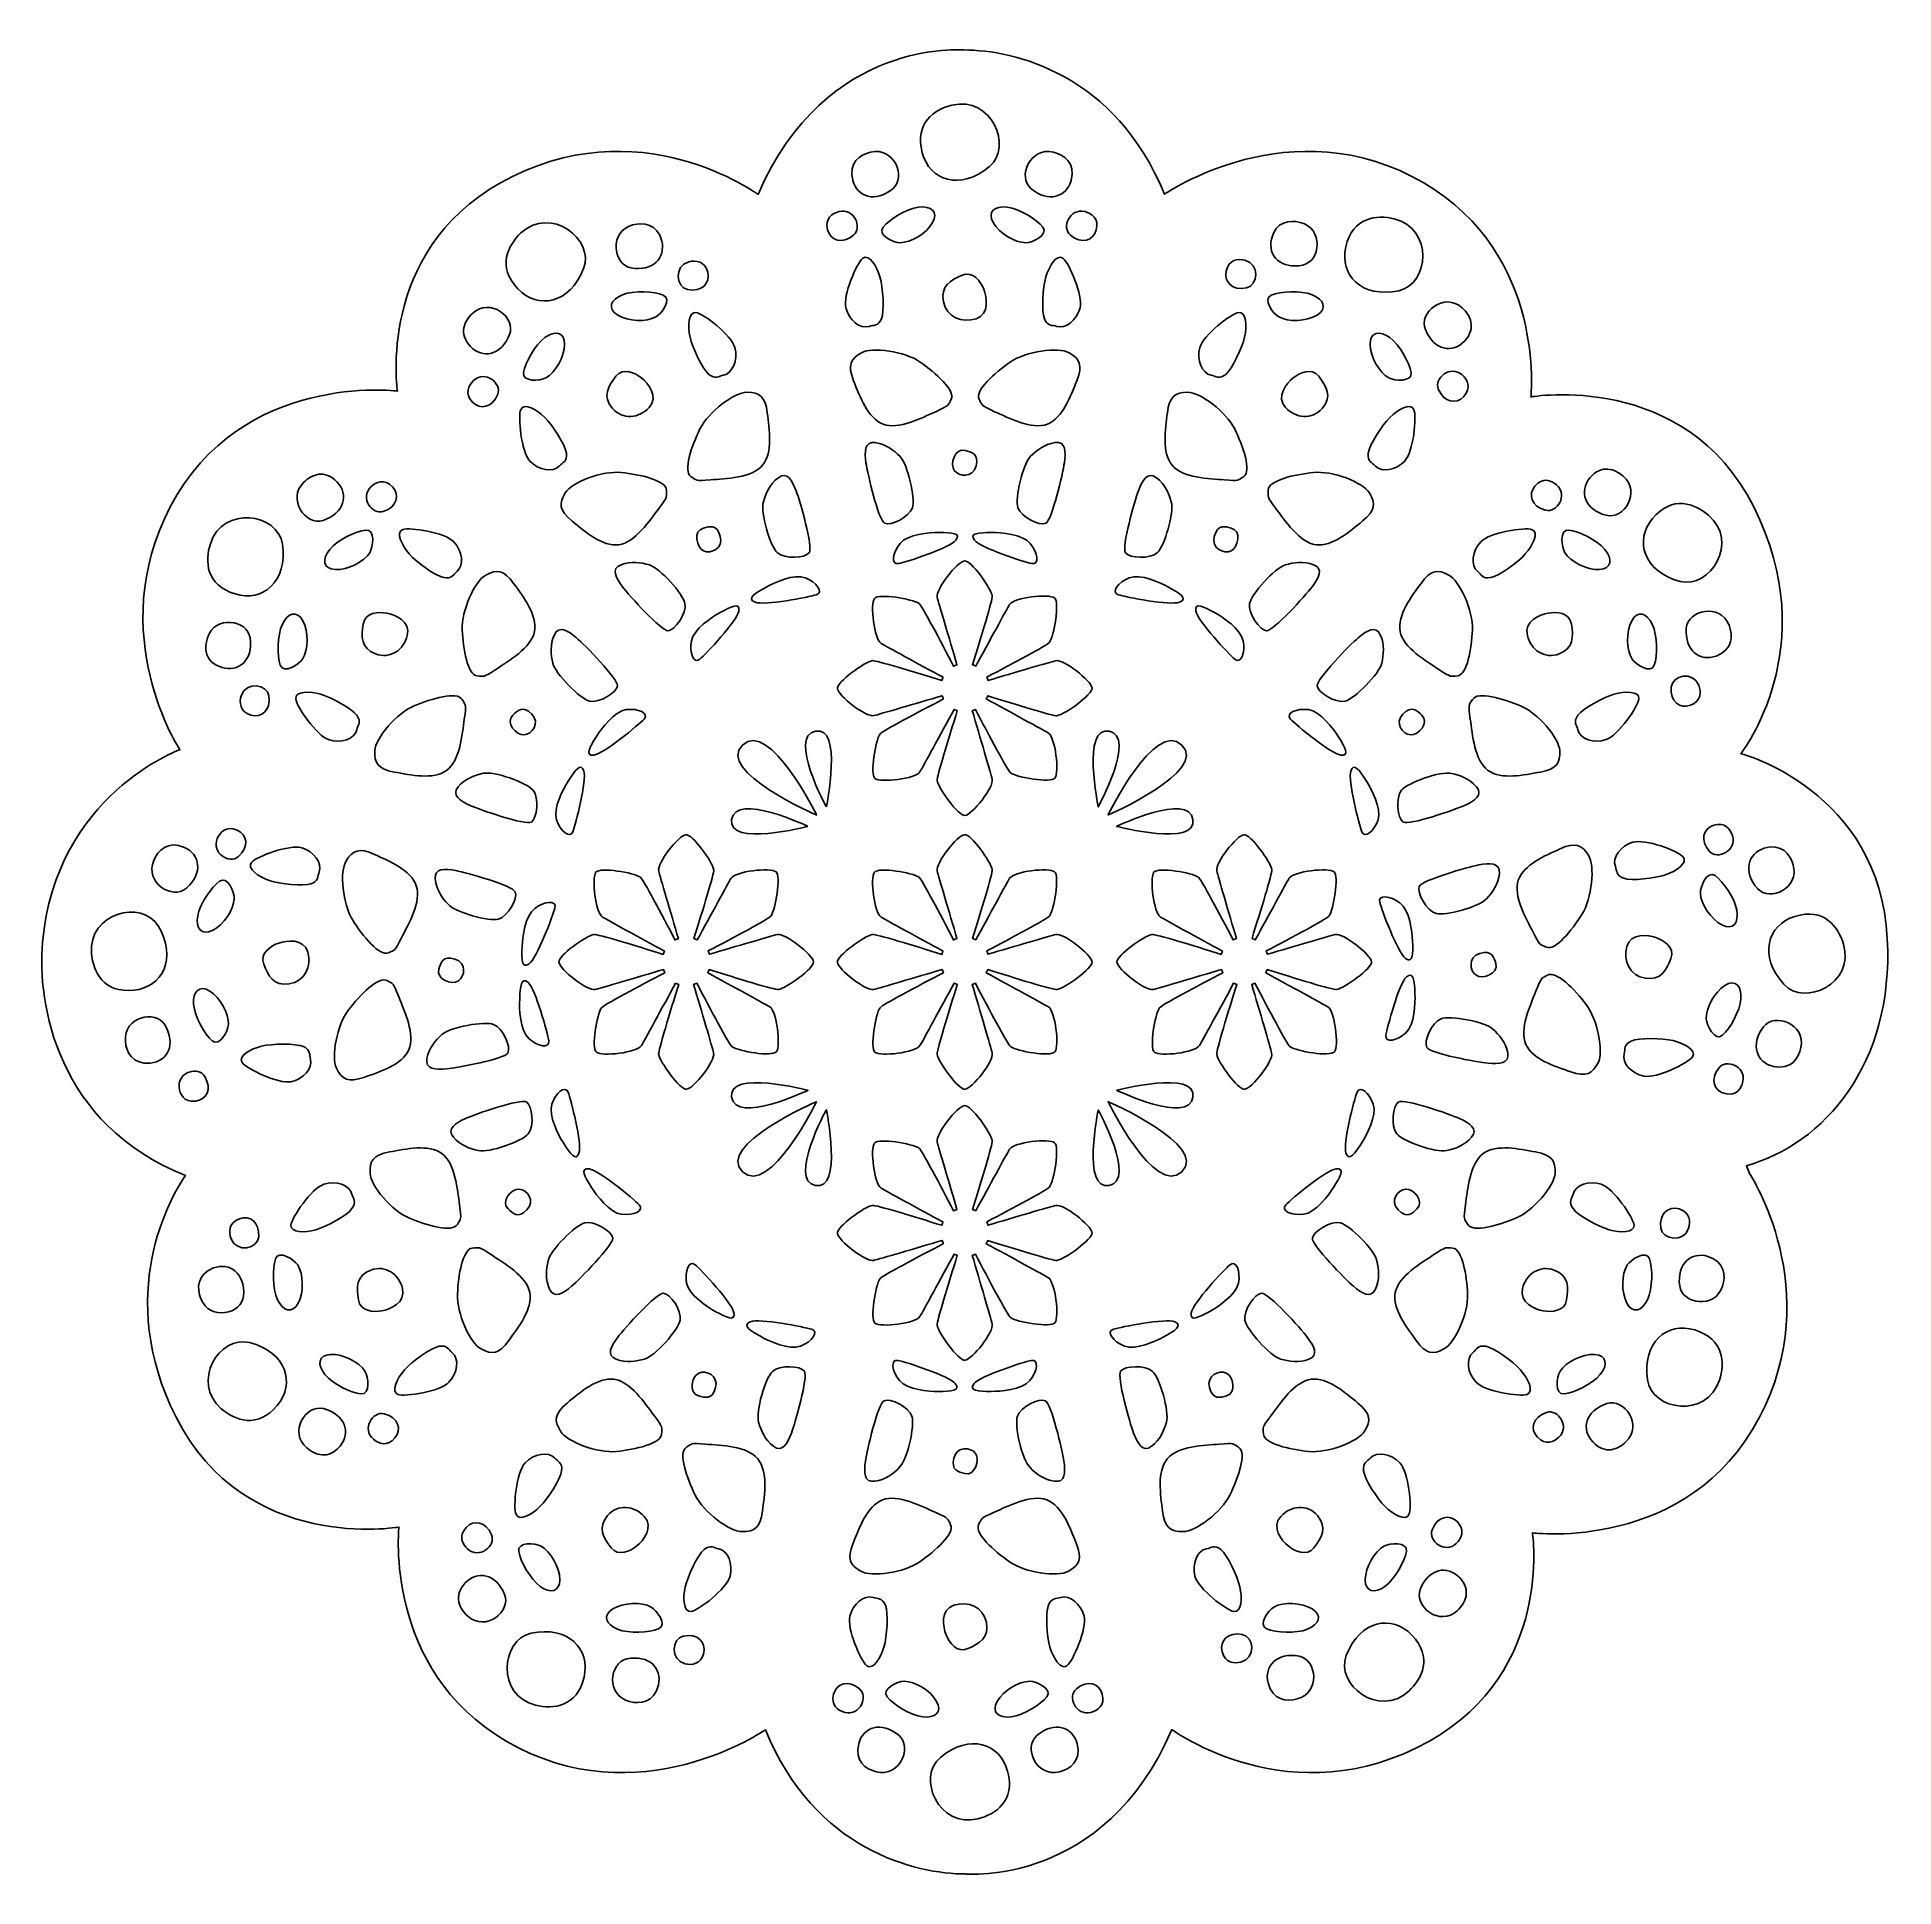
# Model space of a CAD drawing. Header units: centimetres. Extents: x -10.9 to 10.9, y -10.9 to 10.9.
import ezdxf

# ---------------------------------------------------------------- set-up
doc = ezdxf.new("R2010")
doc.units = ezdxf.units.CM
doc.header["$MEASUREMENT"] = 0
doc.layers.add('Camada 1', color=7, linetype='Continuous')

msp = doc.modelspace()

# ---------------------------------------------------------------- linework, layer by layer
at = {"layer": 'Camada 1'}
for points, knots in [([(10.86981, 0.27445), (10.77977, 2.02401), (9.14364, 2.45533), (9.14364, 2.45533), (9.14364, 2.45533), (9.14364, 2.45533), (10.13257, 3.70472), (9.29583, 5.36268), (9.29583, 5.36268), (8.48308, 6.97362), (6.6704, 6.6575), (6.6704, 6.6575), (6.6704, 6.6575), (6.6704, 6.6575), (6.85561, 8.33292), (5.40746, 9.17871), (5.40746, 9.17871), (3.85152, 10.0874), (2.35345, 9.04541), (2.35345, 9.04541), (2.35345, 9.04541), (1.77346, 10.46665), (0.5741, 10.74443), (-0.00666, 10.74443), (-0.00666, 10.74443), (-0.00666, 10.74443), (-1.64004, 10.89582), (-2.43469, 9.04266), (-2.43469, 9.04266), (-2.43469, 9.04266), (-3.851, 10.08739), (-5.4698, 9.17871), (-5.4698, 9.17871), (-6.93289, 8.35771), (-6.68403, 6.72592), (-6.68403, 6.72592), (-6.68403, 6.72592), (-6.68403, 6.72592), (-8.52066, 6.96026), (-9.35936, 5.36271), (-9.35936, 5.36271), (-10.14615, 3.86361), (-9.24691, 2.50039), (-9.24691, 2.50039), (-9.24691, 2.50039), (-9.24691, 2.50039), (-10.71156, 1.97369), (-10.86571, 0.22945), (-10.86571, 0.22945), (-10.92863, -0.48461), (-10.69661, -1.91547), (-9.18161, -2.51473), (-9.18161, -2.51473), (-9.36132, -2.78053), (-10.0219, -3.9157), (-9.29131, -5.36249), (-9.29131, -5.36249), (-8.47856, -6.9738), (-6.6663, -6.65749), (-6.6663, -6.65749), (-6.6663, -6.65749), (-6.6663, -6.65749), (-6.85109, -8.33273), (-5.40178, -9.17889), (-5.40178, -9.17889), (-3.84627, -10.08739), (-2.34896, -9.04541), (-2.34896, -9.04541), (-2.34896, -9.04541), (-1.76899, -10.46643), (-0.56972, -10.74443), (0.01104, -10.74443), (0.01104, -10.74443), (0.01104, -10.74443), (1.6445, -10.89601), (2.43954, -9.04247), (2.43954, -9.04247), (2.43954, -9.04247), (3.85548, -10.08739), (5.47426, -9.17889), (5.47426, -9.17889), (6.93738, -8.35768), (6.68849, -6.72551), (6.68849, -6.72551), (6.68849, -6.72551), (6.68849, -6.72551), (8.52512, -6.96043), (9.36382, -5.36246), (9.36382, -5.36246), (10.15061, -3.86338), (9.25098, -2.50054), (9.25098, -2.50054), (9.25098, -2.50054), (9.25098, -2.50054), (9.21166, -2.40029), (9.21166, -2.40029), (9.21166, -2.40029), (10.11842, -2.14236), (10.94688, -1.21677), (10.86981, 0.27445)], [0, 0, 0, 0, 0.03846154, 0.03846154, 0.03846154, 0.03846154, 0.07692308, 0.07692308, 0.07692308, 0.07692308, 0.11538462, 0.11538462, 0.11538462, 0.11538462, 0.15384615, 0.15384615, 0.15384615, 0.15384615, 0.19230769, 0.19230769, 0.19230769, 0.19230769, 0.23076923, 0.23076923, 0.23076923, 0.23076923, 0.26923077, 0.26923077, 0.26923077, 0.26923077, 0.30769231, 0.30769231, 0.30769231, 0.30769231, 0.34615385, 0.34615385, 0.34615385, 0.34615385, 0.38461538, 0.38461538, 0.38461538, 0.38461538, 0.42307692, 0.42307692, 0.42307692, 0.42307692, 0.46153846, 0.46153846, 0.46153846, 0.46153846, 0.5, 0.5, 0.5, 0.5, 0.53846154, 0.53846154, 0.53846154, 0.53846154, 0.57692308, 0.57692308, 0.57692308, 0.57692308, 0.61538462, 0.61538462, 0.61538462, 0.61538462, 0.65384615, 0.65384615, 0.65384615, 0.65384615, 0.69230769, 0.69230769, 0.69230769, 0.69230769, 0.73076923, 0.73076923, 0.73076923, 0.73076923, 0.76923077, 0.76923077, 0.76923077, 0.76923077, 0.80769231, 0.80769231, 0.80769231, 0.80769231, 0.84615385, 0.84615385, 0.84615385, 0.84615385, 0.88461538, 0.88461538, 0.88461538, 0.88461538, 0.92307692, 0.92307692, 0.92307692, 0.92307692, 1, 1, 1, 1]), ([(-0.15133, 10.09409), (0.31537, 10.21125), (0.57175, 9.60474), (0.2914, 9.37098), (0.2914, 9.37098), (-0.05264, 9.08356), (-0.41361, 9.20622), (-0.50127, 9.53457), (-0.50127, 9.53457), (-0.59527, 9.88489), (-0.35659, 10.04258), (-0.15133, 10.09409)], [0, 0, 0, 0, 0.25, 0.25, 0.25, 0.25, 0.5, 0.5, 0.5, 0.5, 1, 1, 1, 1]), ([(-1.11076, 9.54008), (-0.83395, 9.60988), (-0.68137, 9.24951), (-0.8485, 9.11029), (-0.8485, 9.11029), (-1.05257, 8.94003), (-1.26686, 9.01276), (-1.31877, 9.2076), (-1.31877, 9.2076), (-1.3746, 9.41581), (-1.23342, 9.50997), (-1.11076, 9.54008)], [0, 0, 0, 0, 0.25, 0.25, 0.25, 0.25, 0.5, 0.5, 0.5, 0.5, 1, 1, 1, 1]), ([(1.04557, 9.54008), (1.16746, 9.51), (1.30944, 9.41583), (1.25359, 9.20763), (1.25359, 9.20763), (1.20088, 9.01279), (0.9866, 8.94006), (0.78253, 9.11032), (0.78253, 9.11032), (0.6158, 9.24949), (0.76836, 9.60985), (1.04557, 9.54008)], [0, 0, 0, 0, 0.25, 0.25, 0.25, 0.25, 0.5, 0.5, 0.5, 0.5, 1, 1, 1, 1]), ([(-5.22797, 8.58909), (-4.87568, 8.91762), (-4.35821, 8.51006), (-4.49031, 8.16975), (-4.49031, 8.16975), (-4.65271, 7.75216), (-5.0286, 7.68514), (-5.26374, 7.9303), (-5.26374, 7.9303), (-5.51422, 8.19179), (-5.38209, 8.44539), (-5.22797, 8.58909)], [0, 0, 0, 0, 0.25, 0.25, 0.25, 0.25, 0.5, 0.5, 0.5, 0.5, 1, 1, 1, 1]), ([(-1.48115, 8.84076), (-1.30144, 8.88577), (-1.20236, 8.6524), (-1.31049, 8.56258), (-1.31049, 8.56258), (-1.44262, 8.45209), (-1.58219, 8.49908), (-1.61561, 8.6251), (-1.61561, 8.6251), (-1.65181, 8.76014), (-1.56018, 8.82071), (-1.48115, 8.84076)], [0, 0, 0, 0, 0.25, 0.25, 0.25, 0.25, 0.5, 0.5, 0.5, 0.5, 1, 1, 1, 1]), ([(-0.37861, 8.7108), (-0.45174, 8.58282), (-0.6342, 8.4735), (-0.76199, 8.4735), (-0.76199, 8.4735), (-0.83708, 8.4735), (-1.03605, 8.56452), (-0.96252, 8.65575), (-0.96252, 8.65575), (-0.88976, 8.74695), (-0.68846, 8.87496), (-0.54297, 8.89324), (-0.54297, 8.89324), (-0.3971, 8.91133), (-0.30547, 8.83859), (-0.37861, 8.7108)], [0, 0, 0, 0, 0.2, 0.2, 0.2, 0.2, 0.4, 0.4, 0.4, 0.4, 0.6, 0.6, 0.6, 0.6, 1, 1, 1, 1]), ([(0.49981, 8.89325), (0.64647, 8.87497), (0.84742, 8.74696), (0.91973, 8.65576), (0.91973, 8.65576), (0.99289, 8.56453), (0.79469, 8.47351), (0.7192, 8.47351), (0.7192, 8.47351), (0.59141, 8.47351), (0.40898, 8.58281), (0.33545, 8.71081), (0.33545, 8.71081), (0.26349, 8.83859), (0.35392, 8.91133), (0.49981, 8.89325)], [0, 0, 0, 0, 0.2, 0.2, 0.2, 0.2, 0.4, 0.4, 0.4, 0.4, 0.6, 0.6, 0.6, 0.6, 1, 1, 1, 1]), ([(1.41516, 8.84076), (1.49459, 8.8207), (1.58579, 8.76014), (1.54962, 8.6251), (1.54962, 8.6251), (1.5166, 8.49908), (1.37703, 8.45209), (1.2453, 8.56258), (1.2453, 8.56258), (1.1368, 8.6524), (1.23588, 8.88577), (1.41516, 8.84076)], [0, 0, 0, 0, 0.25, 0.25, 0.25, 0.25, 0.5, 0.5, 0.5, 0.5, 1, 1, 1, 1]), ([(4.48933, 8.42415), (4.57072, 8.77763), (4.85541, 8.80594), (5.05985, 8.75562), (5.05985, 8.75562), (5.52777, 8.64121), (5.47191, 7.98497), (5.11412, 7.90887), (5.11412, 7.90887), (4.6761, 7.8155), (4.41345, 8.09307), (4.48933, 8.42415)], [0, 0, 0, 0, 0.25, 0.25, 0.25, 0.25, 0.5, 0.5, 0.5, 0.5, 1, 1, 1, 1]), ([(-3.91233, 8.68288), (-3.79044, 8.71474), (-3.62137, 8.70077), (-3.56948, 8.49217), (-3.56948, 8.49217), (-3.52072, 8.29595), (-3.67367, 8.12829), (-3.93516, 8.17898), (-3.93516, 8.17898), (-4.14744, 8.2205), (-4.18834, 8.60957), (-3.91233, 8.68288)], [0, 0, 0, 0, 0.25, 0.25, 0.25, 0.25, 0.5, 0.5, 0.5, 0.5, 1, 1, 1, 1]), ([(3.61406, 8.51696), (3.66243, 8.72693), (3.83152, 8.74384), (3.95339, 8.71394), (3.95339, 8.71394), (4.23099, 8.64592), (4.19675, 8.25605), (3.98525, 8.21105), (3.98525, 8.21105), (3.72495, 8.1556), (3.56842, 8.32017), (3.61406, 8.51696)], [0, 0, 0, 0, 0.25, 0.25, 0.25, 0.25, 0.5, 0.5, 0.5, 0.5, 1, 1, 1, 1]), ([(-0.98138, 7.57899), (-1.01718, 7.48776), (-1.07261, 7.50565), (-1.12727, 7.48776), (-1.12727, 7.48776), (-1.23146, 7.45276), (-1.36436, 7.56031), (-1.40093, 7.70657), (-1.40093, 7.70657), (-1.4371, 7.85246), (-1.27353, 8.23582), (-1.19961, 8.29085), (-1.19961, 8.29085), (-1.12727, 8.34549), (-1.03604, 8.19944), (-0.99908, 8.07146), (-0.99908, 8.07146), (-0.96251, 7.94366), (-0.94444, 7.66979), (-0.98138, 7.57899)], [0, 0, 0, 0, 0.16666667, 0.16666667, 0.16666667, 0.16666667, 0.33333333, 0.33333333, 0.33333333, 0.33333333, 0.5, 0.5, 0.5, 0.5, 0.66666667, 0.66666667, 0.66666667, 0.66666667, 1, 1, 1, 1]), ([(0.95669, 8.07146), (0.99286, 8.19944), (1.08409, 8.34549), (1.15722, 8.29085), (1.15722, 8.29085), (1.23038, 8.23579), (1.39474, 7.85244), (1.35817, 7.70657), (1.35817, 7.70657), (1.32121, 7.56031), (1.18828, 7.45276), (1.08411, 7.48776), (1.08411, 7.48776), (1.02945, 7.50565), (0.97478, 7.48776), (0.93862, 7.57899), (0.93862, 7.57899), (0.90163, 7.66979), (0.91973, 7.94366), (0.95669, 8.07146)], [0, 0, 0, 0, 0.16666667, 0.16666667, 0.16666667, 0.16666667, 0.33333333, 0.33333333, 0.33333333, 0.33333333, 0.5, 0.5, 0.5, 0.5, 0.66666667, 0.66666667, 0.66666667, 0.66666667, 1, 1, 1, 1]), ([(-3.25016, 8.2486), (-3.17153, 8.26945), (-3.06143, 8.26059), (-3.02841, 8.12493), (-3.02841, 8.12493), (-2.99655, 7.99793), (-3.09604, 7.8894), (-3.26511, 7.92244), (-3.26511, 7.92244), (-3.40311, 7.94917), (-3.42946, 8.20142), (-3.25016, 8.2486)], [0, 0, 0, 0, 0.25, 0.25, 0.25, 0.25, 0.5, 0.5, 0.5, 0.5, 1, 1, 1, 1]), ([(0.13297, 7.57899), (-0.03179, 7.52414), (-0.21385, 7.59688), (-0.25041, 7.77931), (-0.25041, 7.77931), (-0.28698, 7.96216), (-0.16664, 8.03196), (-0.03178, 8.08975), (-0.03178, 8.08975), (0.09601, 8.1446), (0.18761, 8.01699), (0.22381, 7.92558), (0.22381, 7.92558), (0.26034, 7.83434), (0.2973, 7.63341), (0.13297, 7.57899)], [0, 0, 0, 0, 0.2, 0.2, 0.2, 0.2, 0.4, 0.4, 0.4, 0.4, 0.6, 0.6, 0.6, 0.6, 1, 1, 1, 1]), ([(3.07968, 8.14046), (3.11077, 8.27651), (3.22086, 8.2873), (3.29952, 8.26767), (3.29952, 8.26767), (3.4788, 8.22383), (3.45719, 7.9716), (3.31958, 7.94189), (3.31958, 7.94189), (3.15165, 7.90631), (3.051, 8.01288), (3.07968, 8.14046)], [0, 0, 0, 0, 0.25, 0.25, 0.25, 0.25, 0.5, 0.5, 0.5, 0.5, 1, 1, 1, 1]), ([(-4.03343, 7.86051), (-3.89698, 7.91517), (-3.65912, 7.90044), (-3.55136, 7.85601), (-3.55136, 7.85601), (-3.44322, 7.81156), (-3.573, 7.63543), (-3.63865, 7.59905), (-3.63865, 7.59905), (-3.7503, 7.53732), (-3.96343, 7.54457), (-4.08887, 7.62125), (-4.08887, 7.62125), (-4.21509, 7.69771), (-4.17027, 7.80566), (-4.03343, 7.86051)], [0, 0, 0, 0, 0.2, 0.2, 0.2, 0.2, 0.4, 0.4, 0.4, 0.4, 0.6, 0.6, 0.6, 0.6, 1, 1, 1, 1]), ([(3.61208, 7.85598), (3.72064, 7.9004), (3.95853, 7.91514), (4.09455, 7.86048), (4.09455, 7.86048), (4.23139, 7.80563), (4.27582, 7.69771), (4.15077, 7.62122), (4.15077, 7.62122), (4.02454, 7.54454), (3.81181, 7.53729), (3.69976, 7.59902), (3.69976, 7.59902), (3.63412, 7.6354), (3.50397, 7.81156), (3.61208, 7.85598)], [0, 0, 0, 0, 0.2, 0.2, 0.2, 0.2, 0.4, 0.4, 0.4, 0.4, 0.6, 0.6, 0.6, 0.6, 1, 1, 1, 1]), ([(5.8604, 7.70715), (5.95359, 7.6232), (6.035, 7.47397), (5.88913, 7.31573), (5.88913, 7.31573), (5.75149, 7.16748), (5.52776, 7.20368), (5.42711, 7.44982), (5.42711, 7.44982), (5.34454, 7.65035), (5.64768, 7.89765), (5.8604, 7.70715)], [0, 0, 0, 0, 0.25, 0.25, 0.25, 0.25, 0.5, 0.5, 0.5, 0.5, 1, 1, 1, 1]), ([(-5.80047, 7.6409), (-5.59129, 7.83534), (-5.28382, 7.59372), (-5.36206, 7.39161), (-5.36206, 7.39161), (-5.45919, 7.14351), (-5.68213, 7.1038), (-5.82212, 7.24929), (-5.82212, 7.24929), (-5.97073, 7.4046), (-5.8921, 7.55518), (-5.80047, 7.6409)], [0, 0, 0, 0, 0.25, 0.25, 0.25, 0.25, 0.5, 0.5, 0.5, 0.5, 1, 1, 1, 1]), ([(-2.70834, 7.23747), (-2.66902, 7.09179), (-2.73469, 6.93315), (-2.84164, 6.91328), (-2.84164, 6.91328), (-2.89866, 6.90246), (-2.93758, 6.86039), (-3.01386, 6.92233), (-3.01386, 6.92233), (-3.09014, 6.98445), (-3.20653, 7.23316), (-3.23643, 7.36252), (-3.23643, 7.36252), (-3.2663, 7.49227), (-3.25728, 7.66409), (-3.16721, 7.65152), (-3.16721, 7.65152), (-3.07638, 7.63894), (-2.74686, 7.38256), (-2.70834, 7.23747)], [0, 0, 0, 0, 0.16666667, 0.16666667, 0.16666667, 0.16666667, 0.33333333, 0.33333333, 0.33333333, 0.33333333, 0.5, 0.5, 0.5, 0.5, 0.66666667, 0.66666667, 0.66666667, 0.66666667, 1, 1, 1, 1]), ([(2.76946, 7.23747), (2.80841, 7.38257), (3.1375, 7.63892), (3.22793, 7.65152), (3.22793, 7.65152), (3.31836, 7.66409), (3.32778, 7.49227), (3.29754, 7.36252), (3.29754, 7.36252), (3.26807, 7.23314), (3.15088, 6.98446), (3.07497, 6.92233), (3.07497, 6.92233), (2.99911, 6.86039), (2.95977, 6.90249), (2.90275, 6.91328), (2.90275, 6.91328), (2.79539, 6.93314), (2.73054, 7.09179), (2.76946, 7.23747)], [0, 0, 0, 0, 0.16666667, 0.16666667, 0.16666667, 0.16666667, 0.33333333, 0.33333333, 0.33333333, 0.33333333, 0.5, 0.5, 0.5, 0.5, 0.66666667, 0.66666667, 0.66666667, 0.66666667, 1, 1, 1, 1]), ([(-5.19847, 6.94473), (-5.17881, 7.05974), (-5.06517, 7.26892), (-4.94603, 7.35584), (-4.94603, 7.35584), (-4.82728, 7.44236), (-4.71209, 7.42228), (-4.71444, 7.27522), (-4.71444, 7.27522), (-4.71603, 7.12816), (-4.82258, 6.94415), (-4.93463, 6.88202), (-4.93463, 6.88202), (-5.00109, 6.84546), (-5.21855, 6.82953), (-5.19847, 6.94473)], [0, 0, 0, 0, 0.2, 0.2, 0.2, 0.2, 0.4, 0.4, 0.4, 0.4, 0.6, 0.6, 0.6, 0.6, 1, 1, 1, 1]), ([(4.77558, 7.27522), (4.7732, 7.42228), (4.88842, 7.44233), (5.00757, 7.35584), (5.00757, 7.35584), (5.12671, 7.26892), (5.23995, 7.05974), (5.26001, 6.94473), (5.26001, 6.94473), (5.27887, 6.82953), (5.06144, 6.84546), (4.9958, 6.88202), (4.9958, 6.88202), (4.88412, 6.94415), (4.77754, 7.12817), (4.77558, 7.27522)], [0, 0, 0, 0, 0.2, 0.2, 0.2, 0.2, 0.4, 0.4, 0.4, 0.4, 0.6, 0.6, 0.6, 0.6, 1, 1, 1, 1]), ([(-0.15961, 6.62937), (-0.19618, 6.55645), (-0.17731, 6.55645), (-0.34164, 6.48329), (-0.34164, 6.48329), (-0.50642, 6.40997), (-0.78005, 6.26427), (-0.96251, 6.33743), (-0.96251, 6.33743), (-1.14497, 6.40998), (-1.23657, 6.66575), (-1.3093, 6.84818), (-1.3093, 6.84818), (-1.38243, 7.03122), (-1.34587, 7.10377), (-1.21807, 7.17711), (-1.21807, 7.17711), (-1.09028, 7.25027), (-0.70692, 7.195), (-0.52446, 7.0676), (-0.52446, 7.0676), (-0.34164, 6.93962), (-0.1081, 6.73261), (-0.15961, 6.62937)], [0, 0, 0, 0, 0.14285714, 0.14285714, 0.14285714, 0.14285714, 0.28571429, 0.28571429, 0.28571429, 0.28571429, 0.42857143, 0.42857143, 0.42857143, 0.42857143, 0.57142857, 0.57142857, 0.57142857, 0.57142857, 0.71428571, 0.71428571, 0.71428571, 0.71428571, 1, 1, 1, 1]), ([(1.22919, 7.17711), (1.35698, 7.10379), (1.39315, 7.03125), (1.32039, 6.84818), (1.32039, 6.84818), (1.24689, 6.66572), (1.15606, 6.40995), (0.9736, 6.33743), (0.9736, 6.33743), (0.79077, 6.26427), (0.51711, 6.40998), (0.35273, 6.48329), (0.35273, 6.48329), (0.18837, 6.55645), (0.20649, 6.55645), (0.1699, 6.62937), (0.1699, 6.62937), (0.11802, 6.73258), (0.35273, 6.93962), (0.53518, 7.0676), (0.53518, 7.0676), (0.71725, 7.195), (1.10139, 7.25027), (1.22919, 7.17711)], [0, 0, 0, 0, 0.14285714, 0.14285714, 0.14285714, 0.14285714, 0.28571429, 0.28571429, 0.28571429, 0.28571429, 0.42857143, 0.42857143, 0.42857143, 0.42857143, 0.57142857, 0.57142857, 0.57142857, 0.57142857, 0.71428571, 0.71428571, 0.71428571, 0.71428571, 1, 1, 1, 1]), ([(-4.1105, 6.9001), (-4.02477, 7.01001), (-3.88283, 6.94198), (-3.80694, 6.88026), (-3.80694, 6.88026), (-3.73066, 6.81792), (-3.60131, 6.65986), (-3.71886, 6.53247), (-3.71886, 6.53247), (-3.83604, 6.40507), (-4.03107, 6.3807), (-4.1514, 6.52263), (-4.1514, 6.52263), (-4.27171, 6.66459), (-4.20054, 6.7837), (-4.1105, 6.9001)], [0, 0, 0, 0, 0.2, 0.2, 0.2, 0.2, 0.4, 0.4, 0.4, 0.4, 0.6, 0.6, 0.6, 0.6, 1, 1, 1, 1]), ([(4.21213, 6.52264), (4.09217, 6.38069), (3.89754, 6.40509), (3.77999, 6.53248), (3.77999, 6.53248), (3.66281, 6.65988), (3.79176, 6.81794), (3.86807, 6.88027), (3.86807, 6.88027), (3.94435, 6.942), (4.08588, 7.01002), (4.17123, 6.90011), (4.17123, 6.90011), (4.26163, 6.7837), (4.33323, 6.66459), (4.21213, 6.52264)], [0, 0, 0, 0, 0.2, 0.2, 0.2, 0.2, 0.4, 0.4, 0.4, 0.4, 0.6, 0.6, 0.6, 0.6, 1, 1, 1, 1]), ([(5.87853, 6.66223), (5.79042, 6.56629), (5.64496, 6.58968), (5.57968, 6.74893), (5.57968, 6.74893), (5.5266, 6.87889), (5.72279, 7.03931), (5.8604, 6.91564), (5.8604, 6.91564), (5.92096, 6.86136), (5.97364, 6.76487), (5.87853, 6.66223)], [0, 0, 0, 0, 0.25, 0.25, 0.25, 0.25, 0.5, 0.5, 0.5, 0.5, 1, 1, 1, 1]), ([(-5.50242, 6.68819), (-5.56494, 6.52735), (-5.70964, 6.50161), (-5.80008, 6.5958), (-5.80008, 6.5958), (-5.89641, 6.69645), (-5.84569, 6.79416), (-5.78672, 6.8498), (-5.78672, 6.8498), (-5.65104, 6.97561), (-5.4521, 6.81892), (-5.50242, 6.68819)], [0, 0, 0, 0, 0.25, 0.25, 0.25, 0.25, 0.5, 0.5, 0.5, 0.5, 1, 1, 1, 1]), ([(-4.94801, 6.4157), (-4.85363, 6.32151), (-4.70578, 6.09071), (-4.69322, 5.9934), (-4.69322, 5.9934), (-4.68105, 5.89569), (-4.73804, 5.88508), (-4.77699, 5.8428), (-4.77699, 5.8428), (-4.85091, 5.762), (-5.01959, 5.79168), (-5.12301, 5.90178), (-5.12301, 5.90178), (-5.22564, 6.01227), (-5.26731, 6.42671), (-5.22995, 6.51006), (-5.22995, 6.51006), (-5.1922, 6.59342), (-5.0416, 6.50968), (-4.94801, 6.4157)], [0, 0, 0, 0, 0.16666667, 0.16666667, 0.16666667, 0.16666667, 0.33333333, 0.33333333, 0.33333333, 0.33333333, 0.5, 0.5, 0.5, 0.5, 0.66666667, 0.66666667, 0.66666667, 0.66666667, 1, 1, 1, 1]), ([(-2.32612, 6.46837), (-2.30175, 6.27353), (-2.25773, 6.00516), (-2.38234, 5.853), (-2.38234, 5.853), (-2.50659, 5.70084), (-2.81681, 5.6961), (-2.99612, 5.68039), (-2.99612, 5.68039), (-3.17506, 5.66467), (-3.15932, 5.67351), (-3.22615, 5.71973), (-3.22615, 5.71973), (-3.32169, 5.785), (-3.2171, 6.07991), (-3.11921, 6.27983), (-3.11921, 6.27983), (-3.02129, 6.47996), (-2.71262, 6.71372), (-2.56557, 6.71176), (-2.56557, 6.71176), (-2.41775, 6.70941), (-2.35052, 6.66358), (-2.32612, 6.46837)], [0, 0, 0, 0, 0.14285714, 0.14285714, 0.14285714, 0.14285714, 0.28571429, 0.28571429, 0.28571429, 0.28571429, 0.42857143, 0.42857143, 0.42857143, 0.42857143, 0.57142857, 0.57142857, 0.57142857, 0.57142857, 0.71428571, 0.71428571, 0.71428571, 0.71428571, 1, 1, 1, 1]), ([(2.38727, 6.46837), (2.41166, 6.66358), (2.47929, 6.70941), (2.62595, 6.71176), (2.62595, 6.71176), (2.77303, 6.71372), (3.08249, 6.47996), (3.18078, 6.27983), (3.18078, 6.27983), (3.27749, 6.07988), (3.3825, 5.78498), (3.28772, 5.71973), (3.28772, 5.71973), (3.22089, 5.67351), (3.2366, 5.66467), (3.05729, 5.68039), (3.05729, 5.68039), (2.87801, 5.69613), (2.56776, 5.70084), (2.44351, 5.853), (2.44351, 5.853), (2.31922, 6.00517), (2.3629, 6.27354), (2.38727, 6.46837)], [0, 0, 0, 0, 0.14285714, 0.14285714, 0.14285714, 0.14285714, 0.28571429, 0.28571429, 0.28571429, 0.28571429, 0.42857143, 0.42857143, 0.42857143, 0.42857143, 0.57142857, 0.57142857, 0.57142857, 0.57142857, 0.71428571, 0.71428571, 0.71428571, 0.71428571, 1, 1, 1, 1]), ([(5.00913, 6.4157), (5.10311, 6.50968), (5.25368, 6.59342), (5.29107, 6.51005), (5.29107, 6.51005), (5.3284, 6.42671), (5.28631, 6.01226), (5.18331, 5.90177), (5.18331, 5.90177), (5.0811, 5.79168), (4.91201, 5.76199), (4.83808, 5.84279), (4.83808, 5.84279), (4.79913, 5.88507), (4.74214, 5.89568), (4.75434, 5.99339), (4.75434, 5.99339), (4.76651, 6.09071), (4.91518, 6.3215), (5.00913, 6.4157)], [0, 0, 0, 0, 0.16666667, 0.16666667, 0.16666667, 0.16666667, 0.33333333, 0.33333333, 0.33333333, 0.33333333, 0.5, 0.5, 0.5, 0.5, 0.66666667, 0.66666667, 0.66666667, 0.66666667, 1, 1, 1, 1]), ([(-0.94444, 5.16864), (-1.01717, 5.20542), (-1.14497, 5.75292), (-1.16346, 5.88132), (-1.16346, 5.88132), (-1.18153, 6.00853), (-1.18153, 6.13651), (-1.05374, 6.11823), (-1.05374, 6.11823), (-0.92595, 6.09995), (-0.8371, 6.02917), (-0.76201, 5.95387), (-0.76201, 5.95387), (-0.67078, 5.86285), (-0.57916, 5.461), (-0.61572, 5.35128), (-0.61572, 5.35128), (-0.65226, 5.24198), (-0.87168, 5.13268), (-0.94444, 5.16864)], [0, 0, 0, 0, 0.16666667, 0.16666667, 0.16666667, 0.16666667, 0.33333333, 0.33333333, 0.33333333, 0.33333333, 0.5, 0.5, 0.5, 0.5, 0.66666667, 0.66666667, 0.66666667, 0.66666667, 1, 1, 1, 1]), ([(0.62641, 5.35128), (0.58984, 5.46098), (0.68184, 5.86285), (0.77267, 5.95387), (0.77267, 5.95387), (0.84776, 6.02917), (0.93703, 6.09995), (1.06443, 6.11823), (1.06443, 6.11823), (1.19262, 6.13651), (1.19262, 6.00853), (1.17413, 5.88132), (1.17413, 5.88132), (1.15606, 5.75294), (1.02787, 5.20542), (0.95513, 5.16864), (0.95513, 5.16864), (0.88237, 5.13268), (0.66338, 5.24198), (0.62641, 5.35128)], [0, 0, 0, 0, 0.16666667, 0.16666667, 0.16666667, 0.16666667, 0.33333333, 0.33333333, 0.33333333, 0.33333333, 0.5, 0.5, 0.5, 0.5, 0.66666667, 0.66666667, 0.66666667, 0.66666667, 1, 1, 1, 1]), ([(-0.12265, 5.78932), (-0.17731, 5.86285), (-0.11873, 6.05787), (0.00475, 6.027), (0.00475, 6.027), (0.07788, 6.00851), (0.16908, 5.99043), (0.13294, 5.84417), (0.13294, 5.84417), (0.09598, 5.69809), (-0.06838, 5.71656), (-0.12265, 5.78932)], [0, 0, 0, 0, 0.25, 0.25, 0.25, 0.25, 0.5, 0.5, 0.5, 0.5, 1, 1, 1, 1]), ([(-7.78615, 5.65327), (-7.69572, 5.74037), (-7.54157, 5.81115), (-7.39372, 5.65443), (-7.39372, 5.65443), (-7.25571, 5.50737), (-7.30643, 5.28679), (-7.55964, 5.20265), (-7.55964, 5.20265), (-7.76569, 5.13464), (-7.99138, 5.45409), (-7.78615, 5.65327)], [0, 0, 0, 0, 0.25, 0.25, 0.25, 0.25, 0.5, 0.5, 0.5, 0.5, 1, 1, 1, 1]), ([(-6.99658, 5.59861), (-6.938, 5.65523), (-6.83812, 5.70085), (-6.74258, 5.5994), (-6.74258, 5.5994), (-6.65294, 5.50386), (-6.68636, 5.36093), (-6.84992, 5.30685), (-6.84992, 5.30685), (-6.98324, 5.26301), (-7.1295, 5.46963), (-6.99658, 5.59861)], [0, 0, 0, 0, 0.25, 0.25, 0.25, 0.25, 0.5, 0.5, 0.5, 0.5, 1, 1, 1, 1]), ([(-4.62755, 5.1956), (-4.77971, 5.31964), (-4.78326, 5.40163), (-4.70658, 5.52707), (-4.70658, 5.52707), (-4.6303, 5.65248), (-4.26817, 5.79052), (-4.04639, 5.76691), (-4.04639, 5.76691), (-3.82501, 5.74331), (-3.5199, 5.67571), (-3.51476, 5.5603), (-3.51476, 5.5603), (-3.51161, 5.47891), (-3.4955, 5.48735), (-3.60324, 5.34421), (-3.60324, 5.34421), (-3.71214, 5.2011), (-3.88121, 4.94038), (-4.07587, 4.91601), (-4.07587, 4.91601), (-4.27131, 4.89125), (-4.47499, 5.07074), (-4.62755, 5.1956)], [0, 0, 0, 0, 0.14285714, 0.14285714, 0.14285714, 0.14285714, 0.28571429, 0.28571429, 0.28571429, 0.28571429, 0.42857143, 0.42857143, 0.42857143, 0.42857143, 0.57142857, 0.57142857, 0.57142857, 0.57142857, 0.71428571, 0.71428571, 0.71428571, 0.71428571, 1, 1, 1, 1]), ([(-2.19598, 5.70555), (-2.09337, 5.78321), (-2.03162, 5.67134), (-1.98601, 5.55064), (-1.98601, 5.55064), (-1.9396, 5.43033), (-1.78625, 4.88908), (-1.83226, 4.82203), (-1.83226, 4.82203), (-1.87944, 4.75477), (-2.12402, 4.74437), (-2.20855, 4.8228), (-2.20855, 4.8228), (-2.29348, 4.90085), (-2.40791, 5.29662), (-2.37251, 5.42047), (-2.37251, 5.42047), (-2.34306, 5.52273), (-2.2994, 5.62771), (-2.19598, 5.70555)], [0, 0, 0, 0, 0.16666667, 0.16666667, 0.16666667, 0.16666667, 0.33333333, 0.33333333, 0.33333333, 0.33333333, 0.5, 0.5, 0.5, 0.5, 0.66666667, 0.66666667, 0.66666667, 0.66666667, 1, 1, 1, 1]), ([(2.04638, 5.55064), (2.09276, 5.67137), (2.15489, 5.78324), (2.25752, 5.70555), (2.25752, 5.70555), (2.36055, 5.62768), (2.40418, 5.5227), (2.43328, 5.42046), (2.43328, 5.42046), (2.46905, 5.29661), (2.35462, 4.90084), (2.27008, 4.82279), (2.27008, 4.82279), (2.18515, 4.74437), (1.9394, 4.75477), (1.89339, 4.82202), (1.89339, 4.82202), (1.84741, 4.88908), (2.00074, 5.43033), (2.04638, 5.55064)], [0, 0, 0, 0, 0.16666667, 0.16666667, 0.16666667, 0.16666667, 0.33333333, 0.33333333, 0.33333333, 0.33333333, 0.5, 0.5, 0.5, 0.5, 0.66666667, 0.66666667, 0.66666667, 0.66666667, 1, 1, 1, 1]), ([(4.76733, 5.52704), (4.84401, 5.4016), (4.84049, 5.31963), (4.6883, 5.19557), (4.6883, 5.19557), (4.53653, 5.07071), (4.33283, 4.89125), (4.13741, 4.91601), (4.13741, 4.91601), (3.94241, 4.94038), (3.77371, 5.20107), (3.66518, 5.34421), (3.66518, 5.34421), (3.55665, 5.48735), (3.57239, 5.47888), (3.57594, 5.5603), (3.57594, 5.5603), (3.58102, 5.67571), (3.88579, 5.74331), (4.10757, 5.76691), (4.10757, 5.76691), (4.32968, 5.79049), (4.69145, 5.65248), (4.76733, 5.52704)], [0, 0, 0, 0, 0.14285714, 0.14285714, 0.14285714, 0.14285714, 0.28571429, 0.28571429, 0.28571429, 0.28571429, 0.42857143, 0.42857143, 0.42857143, 0.42857143, 0.57142857, 0.57142857, 0.57142857, 0.57142857, 0.71428571, 0.71428571, 0.71428571, 0.71428571, 1, 1, 1, 1]), ([(6.718, 5.60745), (6.80724, 5.71458), (6.90908, 5.67526), (6.97121, 5.62219), (6.97121, 5.62219), (7.11237, 5.50188), (6.97947, 5.28659), (6.84342, 5.32178), (6.84342, 5.32178), (6.6759, 5.36623), (6.63465, 5.5068), (6.718, 5.60745)], [0, 0, 0, 0, 0.25, 0.25, 0.25, 0.25, 0.5, 0.5, 0.5, 0.5, 1, 1, 1, 1]), ([(7.36443, 5.7028), (7.50281, 5.86832), (7.6609, 5.80699), (7.75607, 5.7254), (7.75607, 5.7254), (7.97353, 5.53979), (7.76747, 5.20695), (7.5579, 5.26222), (7.5579, 5.26222), (7.30071, 5.33006), (7.23544, 5.54728), (7.36443, 5.7028)], [0, 0, 0, 0, 0.25, 0.25, 0.25, 0.25, 0.5, 0.5, 0.5, 0.5, 1, 1, 1, 1]), ([(8.10404, 5.22507), (8.33563, 5.50386), (8.6022, 5.40083), (8.76343, 5.26362), (8.76343, 5.26362), (9.12871, 4.95062), (8.78272, 4.39034), (8.42998, 4.4835), (8.42998, 4.4835), (7.9963, 4.59751), (7.8874, 4.96358), (8.10404, 5.22507)], [0, 0, 0, 0, 0.25, 0.25, 0.25, 0.25, 0.5, 0.5, 0.5, 0.5, 1, 1, 1, 1]), ([(-8.8879, 4.92763), (-8.74084, 5.38589), (-8.0905, 5.28445), (-8.03898, 4.92271), (-8.03898, 4.92271), (-7.97646, 4.47937), (-8.27136, 4.23657), (-8.59654, 4.33565), (-8.59654, 4.33565), (-8.94335, 4.44063), (-8.95238, 4.7263), (-8.8879, 4.92763)], [0, 0, 0, 0, 0.25, 0.25, 0.25, 0.25, 0.5, 0.5, 0.5, 0.5, 1, 1, 1, 1]), ([(-7.00996, 4.82105), (-7.07798, 4.71313), (-7.2687, 4.61737), (-7.41535, 4.6237), (-7.41535, 4.6237), (-7.5628, 4.63058), (-7.5754, 4.74676), (-7.48181, 4.86018), (-7.48181, 4.86018), (-7.38862, 4.97382), (-7.17315, 5.07526), (-7.05676, 5.08825), (-7.05676, 5.08825), (-6.94035, 5.10122), (-6.96946, 4.88474), (-7.00996, 4.82105)], [0, 0, 0, 0, 0.2, 0.2, 0.2, 0.2, 0.4, 0.4, 0.4, 0.4, 0.6, 0.6, 0.6, 0.6, 1, 1, 1, 1]), ([(-6.62148, 5.09373), (-6.53615, 5.12598), (-6.12409, 5.0601), (-6.02066, 4.95138), (-6.02066, 4.95138), (-5.91647, 4.84227), (-5.89639, 4.67222), (-5.98171, 4.60261), (-5.98171, 4.60261), (-6.02653, 4.56641), (-6.03992, 4.50982), (-6.13623, 4.5281), (-6.13623, 4.5281), (-6.23336, 4.54599), (-6.45474, 4.70741), (-6.54358, 4.80668), (-6.54358, 4.80668), (-6.63251, 4.9062), (-6.7068, 5.06129), (-6.62148, 5.09373)], [0, 0, 0, 0, 0.16666667, 0.16666667, 0.16666667, 0.16666667, 0.33333333, 0.33333333, 0.33333333, 0.33333333, 0.5, 0.5, 0.5, 0.5, 0.66666667, 0.66666667, 0.66666667, 0.66666667, 1, 1, 1, 1]), ([(-3.07953, 5.11262), (-3.00677, 5.13188), (-2.91832, 5.16038), (-2.8794, 5.0147), (-2.8794, 5.0147), (-2.84085, 4.86942), (-2.99264, 4.80592), (-3.07641, 4.84328), (-3.07641, 4.84328), (-3.15935, 4.88042), (-3.20301, 5.07979), (-3.07953, 5.11262)], [0, 0, 0, 0, 0.25, 0.25, 0.25, 0.25, 0.5, 0.5, 0.5, 0.5, 1, 1, 1, 1]), ([(-0.76199, 4.93136), (-0.67076, 5.04145), (-0.41517, 5.05934), (-0.30548, 5.05934), (-0.30548, 5.05934), (-0.15488, 5.05934), (-0.03613, 5.05365), (-0.10495, 4.96811), (-0.10495, 4.96811), (-0.17729, 4.8767), (-0.68846, 4.71234), (-0.78006, 4.69405), (-0.78006, 4.69405), (-0.87168, 4.67577), (-0.85398, 4.82203), (-0.76199, 4.93136)], [0, 0, 0, 0, 0.2, 0.2, 0.2, 0.2, 0.4, 0.4, 0.4, 0.4, 0.6, 0.6, 0.6, 0.6, 1, 1, 1, 1]), ([(0.31616, 5.05934), (0.42546, 5.05934), (0.68181, 5.04145), (0.77267, 4.93136), (0.77267, 4.93136), (0.8643, 4.82206), (0.88237, 4.67577), (0.79077, 4.69406), (0.79077, 4.69406), (0.69954, 4.71234), (0.18837, 4.8767), (0.11526, 4.96812), (0.11526, 4.96812), (0.04682, 5.05365), (0.16559, 5.05934), (0.31616, 5.05934)], [0, 0, 0, 0, 0.2, 0.2, 0.2, 0.2, 0.4, 0.4, 0.4, 0.4, 0.6, 0.6, 0.6, 0.6, 1, 1, 1, 1]), ([(2.94009, 5.0147), (2.97904, 5.16038), (3.06788, 5.13188), (3.14104, 5.11262), (3.14104, 5.11262), (3.2641, 5.07979), (3.22086, 4.88042), (3.13749, 4.84327), (3.13749, 4.84327), (3.05373, 4.80592), (2.90196, 4.86942), (2.94009, 5.0147)], [0, 0, 0, 0, 0.25, 0.25, 0.25, 0.25, 0.5, 0.5, 0.5, 0.5, 1, 1, 1, 1]), ([(6.08101, 4.95139), (6.1852, 5.06011), (6.59729, 5.12599), (6.68299, 5.09374), (6.68299, 5.09374), (6.76792, 5.0613), (6.69323, 4.90618), (6.60475, 4.80669), (6.60475, 4.80669), (6.5159, 4.70742), (6.2945, 4.546), (6.1974, 4.52811), (6.1974, 4.52811), (6.10104, 4.50983), (6.08731, 4.56645), (6.04249, 4.60262), (6.04249, 4.60262), (5.95713, 4.67222), (5.97719, 4.84227), (6.08101, 4.95139)], [0, 0, 0, 0, 0.16666667, 0.16666667, 0.16666667, 0.16666667, 0.33333333, 0.33333333, 0.33333333, 0.33333333, 0.5, 0.5, 0.5, 0.5, 0.66666667, 0.66666667, 0.66666667, 0.66666667, 1, 1, 1, 1]), ([(7.11828, 5.08823), (7.23385, 5.07524), (7.44893, 4.9738), (7.54291, 4.86016), (7.54291, 4.86016), (7.63652, 4.74671), (7.62313, 4.63053), (7.4761, 4.62368), (7.4761, 4.62368), (7.32981, 4.61738), (7.13913, 4.71311), (7.0711, 4.82103), (7.0711, 4.82103), (7.0306, 4.88474), (7.00189, 5.10122), (7.11828, 5.08823)], [0, 0, 0, 0, 0.2, 0.2, 0.2, 0.2, 0.4, 0.4, 0.4, 0.4, 0.6, 0.6, 0.6, 0.6, 1, 1, 1, 1]), ([(-5.64162, 4.55898), (-5.51187, 4.62796), (-5.43088, 4.61973), (-5.31528, 4.46066), (-5.31528, 4.46066), (-5.19966, 4.30101), (-5.03297, 4.08752), (-5.06834, 3.89405), (-5.06834, 3.89405), (-5.10491, 3.70059), (-5.37465, 3.54745), (-5.52366, 3.44735), (-5.52366, 3.44735), (-5.67349, 3.34768), (-5.66365, 3.36321), (-5.74504, 3.37147), (-5.74504, 3.37147), (-5.85984, 3.38287), (-5.9098, 3.69156), (-5.92041, 3.91408), (-5.92041, 3.91408), (-5.93099, 4.13671), (-5.77216, 4.48998), (-5.64162, 4.55898)], [0, 0, 0, 0, 0.14285714, 0.14285714, 0.14285714, 0.14285714, 0.28571429, 0.28571429, 0.28571429, 0.28571429, 0.42857143, 0.42857143, 0.42857143, 0.42857143, 0.57142857, 0.57142857, 0.57142857, 0.57142857, 0.71428571, 0.71428571, 0.71428571, 0.71428571, 1, 1, 1, 1]), ([(-3.29577, 4.22122), (-3.27415, 4.10779), (-3.41332, 3.90589), (-3.49474, 3.90274), (-3.49474, 3.90274), (-3.57615, 3.89898), (-3.95324, 4.31618), (-4.03108, 4.419), (-4.03108, 4.419), (-4.10932, 4.52221), (-4.17067, 4.63408), (-4.04955, 4.68009), (-4.04955, 4.68009), (-3.92961, 4.72607), (-3.81756, 4.70681), (-3.71453, 4.67752), (-3.71453, 4.67752), (-3.59107, 4.64196), (-3.31662, 4.33485), (-3.29577, 4.22122)], [0, 0, 0, 0, 0.16666667, 0.16666667, 0.16666667, 0.16666667, 0.33333333, 0.33333333, 0.33333333, 0.33333333, 0.5, 0.5, 0.5, 0.5, 0.66666667, 0.66666667, 0.66666667, 0.66666667, 1, 1, 1, 1]), ([(1.08647, 2.90087), (1.0499, 2.89497), (0.58633, 3.0371), (0.27057, 3.13601), (0.27057, 3.13601), (0.26583, 3.12305), (0.26033, 3.11066), (0.25366, 3.09865), (0.25366, 3.09865), (0.5297, 2.94884), (0.92721, 2.73199), (0.98579, 2.69738), (0.98579, 2.69738), (1.06794, 2.64764), (1.11597, 2.23261), (1.06286, 2.16734), (1.06286, 2.16734), (1.0133, 2.10659), (0.61579, 2.17284), (0.53909, 2.22809), (0.53909, 2.22809), (0.50803, 2.24971), (0.27959, 2.68185), (0.12623, 2.97517), (0.12623, 2.97517), (0.11366, 2.96967), (0.10146, 2.96456), (0.0889, 2.96043), (0.0889, 2.96043), (0.17775, 2.65984), (0.30673, 2.22161), (0.32366, 2.15496), (0.32366, 2.15496), (0.34723, 2.06119), (0.08733, 1.73385), (0.00317, 1.72557), (0.00317, 1.72557), (-0.07507, 1.71774), (-0.30904, 2.04566), (-0.32475, 2.13943), (-0.32475, 2.13943), (-0.33065, 2.17621), (-0.18674, 2.64568), (-0.08726, 2.96123), (-0.08726, 2.96123), (-0.10062, 2.96575), (-0.11242, 2.97049), (-0.12422, 2.97636), (-0.12422, 2.97636), (-0.27442, 2.70114), (-0.49302, 2.29889), (-0.52803, 2.2401), (-0.52803, 2.2401), (-0.57798, 2.15734), (-0.9928, 2.10937), (-1.05807, 2.16244), (-1.05807, 2.16244), (-1.11863, 2.21237), (-1.05257, 2.6099), (-0.99753, 2.68719), (-0.99753, 2.68719), (-0.97509, 2.71727), (-0.54377, 2.94611), (-0.25045, 3.09965), (-0.25045, 3.09965), (-0.25675, 3.11164), (-0.26185, 3.12383), (-0.26656, 3.13643), (-0.26656, 3.13643), (-0.56736, 3.04758), (-1.00422, 2.91937), (-1.07026, 2.90249), (-1.07026, 2.90249), (-1.16461, 2.87889), (-1.4914, 3.13821), (-1.49963, 3.22256), (-1.49963, 3.22256), (-1.50749, 3.30022), (-1.17956, 3.53456), (-1.08598, 3.55009), (-1.08598, 3.55009), (-1.04941, 3.55639), (-0.58584, 3.41404), (-0.27048, 3.31495), (-0.27048, 3.31495), (-0.26654, 3.32831), (-0.26143, 3.3413), (-0.25593, 3.35387), (-0.25593, 3.35387), (-0.53115, 3.50368), (-0.92673, 3.71894), (-0.98531, 3.75395), (-0.98531, 3.75395), (-1.06828, 3.80369), (-1.11625, 4.21853), (-1.06318, 4.28378), (-1.06318, 4.28378), (-1.01323, 4.34453), (-0.61569, 4.27846), (-0.53864, 4.22322), (-0.53864, 4.22322), (-0.50797, 4.2016), (-0.28345, 3.77774), (-0.13049, 3.48479), (-0.13049, 3.48479), (-0.11792, 3.49088), (-0.10496, 3.49659), (-0.09117, 3.50133), (-0.09117, 3.50133), (-0.18044, 3.80174), (-0.30704, 4.23031), (-0.32318, 4.29598), (-0.32318, 4.29598), (-0.34675, 4.38996), (-0.08685, 4.71669), (-0.00272, 4.72537), (-0.00272, 4.72537), (0.07472, 4.73323), (0.30869, 4.40552), (0.32481, 4.31209), (0.32481, 4.31209), (0.33108, 4.27515), (0.19032, 3.81785), (0.09126, 3.50249), (0.09126, 3.50249), (0.10502, 3.49778), (0.11801, 3.49267), (0.13055, 3.48598), (0.13055, 3.48598), (0.28036, 3.7616), (0.49348, 4.15286), (0.52848, 4.21104), (0.52848, 4.21104), (0.57801, 4.29401), (0.99285, 4.34177), (1.05889, 4.28851), (1.05889, 4.28851), (1.11948, 4.23895), (1.05339, 3.84163), (0.99756, 3.76397), (0.99756, 3.76397), (0.97597, 3.73407), (0.55208, 3.50875), (0.25916, 3.35582), (0.25916, 3.35582), (0.26506, 3.34323), (0.26937, 3.33008), (0.27408, 3.3165), (0.27408, 3.3165), (0.57409, 3.40537), (1.00462, 3.53237), (1.07032, 3.54888), (1.07032, 3.54888), (1.16467, 3.5719), (1.49143, 3.31295), (1.50048, 3.22842), (1.50048, 3.22842), (1.50758, 3.15055), (1.17923, 2.91658), (1.08647, 2.90087)], [0, 0, 0, 0, 0.02439024, 0.02439024, 0.02439024, 0.02439024, 0.04878049, 0.04878049, 0.04878049, 0.04878049, 0.07317073, 0.07317073, 0.07317073, 0.07317073, 0.09756098, 0.09756098, 0.09756098, 0.09756098, 0.12195122, 0.12195122, 0.12195122, 0.12195122, 0.14634146, 0.14634146, 0.14634146, 0.14634146, 0.17073171, 0.17073171, 0.17073171, 0.17073171, 0.19512195, 0.19512195, 0.19512195, 0.19512195, 0.2195122, 0.2195122, 0.2195122, 0.2195122, 0.24390244, 0.24390244, 0.24390244, 0.24390244, 0.26829268, 0.26829268, 0.26829268, 0.26829268, 0.29268293, 0.29268293, 0.29268293, 0.29268293, 0.31707317, 0.31707317, 0.31707317, 0.31707317, 0.34146341, 0.34146341, 0.34146341, 0.34146341, 0.36585366, 0.36585366, 0.36585366, 0.36585366, 0.3902439, 0.3902439, 0.3902439, 0.3902439, 0.41463415, 0.41463415, 0.41463415, 0.41463415, 0.43902439, 0.43902439, 0.43902439, 0.43902439, 0.46341463, 0.46341463, 0.46341463, 0.46341463, 0.48780488, 0.48780488, 0.48780488, 0.48780488, 0.51219512, 0.51219512, 0.51219512, 0.51219512, 0.53658537, 0.53658537, 0.53658537, 0.53658537, 0.56097561, 0.56097561, 0.56097561, 0.56097561, 0.58536585, 0.58536585, 0.58536585, 0.58536585, 0.6097561, 0.6097561, 0.6097561, 0.6097561, 0.63414634, 0.63414634, 0.63414634, 0.63414634, 0.65853659, 0.65853659, 0.65853659, 0.65853659, 0.68292683, 0.68292683, 0.68292683, 0.68292683, 0.70731707, 0.70731707, 0.70731707, 0.70731707, 0.73170732, 0.73170732, 0.73170732, 0.73170732, 0.75609756, 0.75609756, 0.75609756, 0.75609756, 0.7804878, 0.7804878, 0.7804878, 0.7804878, 0.80487805, 0.80487805, 0.80487805, 0.80487805, 0.82926829, 0.82926829, 0.82926829, 0.82926829, 0.85365854, 0.85365854, 0.85365854, 0.85365854, 0.87804878, 0.87804878, 0.87804878, 0.87804878, 0.90243902, 0.90243902, 0.90243902, 0.90243902, 0.92682927, 0.92682927, 0.92682927, 0.92682927, 0.95121951, 0.95121951, 0.95121951, 0.95121951, 1, 1, 1, 1]), ([(3.77607, 4.67754), (3.8787, 4.70683), (3.99073, 4.72609), (4.11109, 4.68011), (4.11109, 4.68011), (4.23179, 4.6341), (4.16967, 4.52223), (4.0918, 4.41902), (4.0918, 4.41902), (4.01433, 4.3162), (3.63764, 3.89901), (3.55623, 3.90276), (3.55623, 3.90276), (3.47445, 3.90591), (3.33525, 4.10781), (3.3565, 4.22124), (3.3565, 4.22124), (3.37737, 4.33485), (3.65182, 4.64196), (3.77607, 4.67754)], [0, 0, 0, 0, 0.16666667, 0.16666667, 0.16666667, 0.16666667, 0.33333333, 0.33333333, 0.33333333, 0.33333333, 0.5, 0.5, 0.5, 0.5, 0.66666667, 0.66666667, 0.66666667, 0.66666667, 1, 1, 1, 1]), ([(5.70276, 4.55898), (5.83288, 4.48998), (5.99134, 4.13668), (5.98113, 3.91411), (5.98113, 3.91411), (5.97092, 3.69157), (5.92099, 3.38291), (5.80616, 3.3715), (5.80616, 3.3715), (5.72477, 3.36324), (5.73459, 3.34774), (5.58481, 3.44738), (5.58481, 3.44738), (5.4354, 3.54747), (5.16563, 3.70061), (5.12989, 3.89408), (5.12989, 3.89408), (5.09449, 4.08754), (5.26123, 4.30104), (5.37643, 4.46069), (5.37643, 4.46069), (5.49163, 4.61973), (5.57298, 4.62799), (5.70276, 4.55898)], [0, 0, 0, 0, 0.14285714, 0.14285714, 0.14285714, 0.14285714, 0.28571429, 0.28571429, 0.28571429, 0.28571429, 0.42857143, 0.42857143, 0.42857143, 0.42857143, 0.57142857, 0.57142857, 0.57142857, 0.57142857, 0.71428571, 0.71428571, 0.71428571, 0.71428571, 1, 1, 1, 1]), ([(-1.74655, 4.32718), (-1.83503, 4.29868), (-2.36231, 4.19526), (-2.47005, 4.23952), (-2.47005, 4.23952), (-2.57149, 4.2814), (-2.47045, 4.3439), (-2.33831, 4.41703), (-2.33831, 4.41703), (-2.24237, 4.46974), (-2.01039, 4.57745), (-1.87749, 4.52593), (-1.87749, 4.52593), (-1.7442, 4.47426), (-1.65771, 4.35531), (-1.74655, 4.32718)], [0, 0, 0, 0, 0.2, 0.2, 0.2, 0.2, 0.4, 0.4, 0.4, 0.4, 0.6, 0.6, 0.6, 0.6, 1, 1, 1, 1]), ([(1.93862, 4.52594), (2.07115, 4.57745), (2.30393, 4.46972), (2.39947, 4.41704), (2.39947, 4.41704), (2.5316, 4.34391), (2.63265, 4.28139), (2.53121, 4.23953), (2.53121, 4.23953), (2.42268, 4.19529), (1.89658, 4.29869), (1.8081, 4.32719), (1.8081, 4.32719), (1.71922, 4.35531), (1.80534, 4.47426), (1.93862, 4.52594)], [0, 0, 0, 0, 0.2, 0.2, 0.2, 0.2, 0.4, 0.4, 0.4, 0.4, 0.6, 0.6, 0.6, 0.6, 1, 1, 1, 1]), ([(-2.88291, 4.11583), (-2.7508, 4.18859), (-2.64423, 4.24127), (-2.66233, 4.13295), (-2.66233, 4.13295), (-2.68239, 4.01794), (-3.05002, 3.6267), (-3.1212, 3.56632), (-3.1212, 3.56632), (-3.19198, 3.50597), (-3.24704, 3.64321), (-3.22031, 3.78299), (-3.22031, 3.78299), (-3.19314, 3.92319), (-2.97845, 4.06276), (-2.88291, 4.11583)], [0, 0, 0, 0, 0.2, 0.2, 0.2, 0.2, 0.4, 0.4, 0.4, 0.4, 0.6, 0.6, 0.6, 0.6, 1, 1, 1, 1]), ([(2.94363, 4.11583), (3.03959, 4.06275), (3.25425, 3.92316), (3.281, 3.78298), (3.281, 3.78298), (3.30815, 3.6432), (3.25309, 3.50596), (3.18194, 3.56631), (3.18194, 3.56631), (3.11077, 3.62666), (2.74353, 4.0179), (2.72384, 4.13294), (2.72384, 4.13294), (2.70495, 4.2413), (2.81232, 4.18859), (2.94363, 4.11583)], [0, 0, 0, 0, 0.2, 0.2, 0.2, 0.2, 0.4, 0.4, 0.4, 0.4, 0.6, 0.6, 0.6, 0.6, 1, 1, 1, 1]), ([(9.00487, 3.96624), (9.05009, 3.84964), (9.05559, 3.68017), (8.85387, 3.60469), (8.85387, 3.60469), (8.66435, 3.53431), (8.48033, 3.6674), (8.50158, 3.93261), (8.50158, 3.93261), (8.51846, 4.14888), (8.90065, 4.23302), (9.00487, 3.96624)], [0, 0, 0, 0, 0.25, 0.25, 0.25, 0.25, 0.5, 0.5, 0.5, 0.5, 1, 1, 1, 1]), ([(-8.9229, 3.82035), (-8.83601, 4.09245), (-8.44948, 4.03207), (-8.41921, 3.81739), (-8.41921, 3.81739), (-8.38145, 3.55376), (-8.55682, 3.40946), (-8.75028, 3.46862), (-8.75028, 3.46862), (-8.95592, 3.53116), (-8.96103, 3.70062), (-8.9229, 3.82035)], [0, 0, 0, 0, 0.25, 0.25, 0.25, 0.25, 0.5, 0.5, 0.5, 0.5, 1, 1, 1, 1]), ([(-7.79755, 4.02011), (-7.72836, 3.88996), (-7.73347, 3.67745), (-7.80189, 3.5691), (-7.80189, 3.5691), (-7.8416, 3.50579), (-8.02522, 3.38646), (-8.06338, 3.49695), (-8.06338, 3.49695), (-8.10151, 3.60763), (-8.1023, 3.84572), (-8.03901, 3.97881), (-8.03901, 3.97881), (-7.97725, 4.11192), (-7.86637, 4.15025), (-7.79755, 4.02011)], [0, 0, 0, 0, 0.2, 0.2, 0.2, 0.2, 0.4, 0.4, 0.4, 0.4, 0.6, 0.6, 0.6, 0.6, 1, 1, 1, 1]), ([(-6.56721, 3.84709), (-6.60891, 3.679), (-6.76776, 3.5638), (-6.94234, 3.63063), (-6.94234, 3.63063), (-7.11575, 3.69709), (-7.11062, 3.83648), (-7.08704, 3.98139), (-7.08704, 3.98139), (-7.065, 4.1186), (-6.90853, 4.12765), (-6.81179, 4.10958), (-6.81179, 4.10958), (-6.71466, 4.09165), (-6.52593, 4.01558), (-6.56721, 3.84709)], [0, 0, 0, 0, 0.2, 0.2, 0.2, 0.2, 0.4, 0.4, 0.4, 0.4, 0.6, 0.6, 0.6, 0.6, 1, 1, 1, 1]), ([(-4.42112, 3.07385), (-4.5328, 3.10176), (-4.82337, 3.39355), (-4.85244, 3.51936), (-4.85244, 3.51936), (-4.87525, 3.62316), (-4.88744, 3.73603), (-4.83477, 3.85398), (-4.83477, 3.85398), (-4.78206, 3.97193), (-4.67433, 3.90351), (-4.57524, 3.81977), (-4.57524, 3.81977), (-4.47732, 3.736), (-4.08296, 3.33534), (-4.09081, 3.25433), (-4.09081, 3.25433), (-4.09947, 3.17296), (-4.30867, 3.04594), (-4.42112, 3.07385)], [0, 0, 0, 0, 0.16666667, 0.16666667, 0.16666667, 0.16666667, 0.33333333, 0.33333333, 0.33333333, 0.33333333, 0.5, 0.5, 0.5, 0.5, 0.66666667, 0.66666667, 0.66666667, 0.66666667, 1, 1, 1, 1]), ([(4.63599, 3.81976), (4.73508, 3.9035), (4.84321, 3.97192), (4.89589, 3.85397), (4.89589, 3.85397), (4.9486, 3.73602), (4.93677, 3.62315), (4.9128, 3.51935), (4.9128, 3.51935), (4.88489, 3.39354), (4.59392, 3.10176), (4.48227, 3.07384), (4.48227, 3.07384), (4.37022, 3.04593), (4.16022, 3.17295), (4.15199, 3.25434), (4.15199, 3.25434), (4.14447, 3.33534), (4.53886, 3.73602), (4.63599, 3.81976)], [0, 0, 0, 0, 0.16666667, 0.16666667, 0.16666667, 0.16666667, 0.33333333, 0.33333333, 0.33333333, 0.33333333, 0.5, 0.5, 0.5, 0.5, 0.66666667, 0.66666667, 0.66666667, 0.66666667, 1, 1, 1, 1]), ([(7.00343, 3.63064), (6.82925, 3.56381), (6.66963, 3.67901), (6.62873, 3.8471), (6.62873, 3.8471), (6.58706, 4.01559), (6.77581, 4.09168), (6.87331, 4.10957), (6.87331, 4.10957), (6.96964, 4.12764), (7.12572, 4.11859), (7.14816, 3.98138), (7.14816, 3.98138), (7.17213, 3.83648), (7.17686, 3.69708), (7.00343, 3.63064)], [0, 0, 0, 0, 0.2, 0.2, 0.2, 0.2, 0.4, 0.4, 0.4, 0.4, 0.6, 0.6, 0.6, 0.6, 1, 1, 1, 1]), ([(8.1005, 3.9788), (8.16262, 3.84571), (8.1622, 3.60762), (8.12447, 3.49694), (8.12447, 3.49694), (8.08592, 3.38645), (7.90309, 3.50578), (7.86261, 3.56909), (7.86261, 3.56909), (7.79419, 3.67744), (7.78945, 3.88995), (7.8583, 4.0201), (7.8583, 4.0201), (7.92709, 4.15025), (8.03798, 4.11192), (8.1005, 3.9788)], [0, 0, 0, 0, 0.2, 0.2, 0.2, 0.2, 0.4, 0.4, 0.4, 0.4, 0.6, 0.6, 0.6, 0.6, 1, 1, 1, 1]), ([(-8.41133, 2.90912), (-8.54502, 2.94984), (-8.54815, 3.06012), (-8.52301, 3.13719), (-8.52301, 3.13719), (-8.46718, 3.31375), (-8.2171, 3.27443), (-8.19704, 3.13542), (-8.19704, 3.13542), (-8.17305, 2.96455), (-8.28629, 2.87097), (-8.41133, 2.90912)], [0, 0, 0, 0, 0.25, 0.25, 0.25, 0.25, 0.5, 0.5, 0.5, 0.5, 1, 1, 1, 1]), ([(8.54992, 3.02548), (8.42686, 2.98026), (8.30891, 3.06617), (8.32264, 3.23821), (8.32264, 3.23821), (8.33325, 3.3782), (8.58061, 3.43284), (8.64784, 3.26062), (8.64784, 3.26062), (8.67731, 3.18474), (8.68086, 3.07464), (8.54992, 3.02548)], [0, 0, 0, 0, 0.25, 0.25, 0.25, 0.25, 0.5, 0.5, 0.5, 0.5, 1, 1, 1, 1]), ([(-7.88169, 3.10139), (-7.88878, 3.19262), (-7.71693, 3.19143), (-7.58914, 3.1541), (-7.58914, 3.1541), (-7.46135, 3.11634), (-7.22031, 2.98543), (-7.1625, 2.906), (-7.1625, 2.906), (-7.10469, 2.82657), (-7.14954, 2.79001), (-7.16369, 2.73378), (-7.16369, 2.73378), (-7.19004, 2.62723), (-7.35202, 2.57217), (-7.49516, 2.61935), (-7.49516, 2.61935), (-7.6379, 2.66671), (-7.87423, 3.01016), (-7.88169, 3.10139)], [0, 0, 0, 0, 0.16666667, 0.16666667, 0.16666667, 0.16666667, 0.33333333, 0.33333333, 0.33333333, 0.33333333, 0.5, 0.5, 0.5, 0.5, 0.66666667, 0.66666667, 0.66666667, 0.66666667, 1, 1, 1, 1]), ([(-5.89564, 2.86075), (-5.92157, 2.68282), (-5.9444, 2.37318), (-6.10366, 2.25795), (-6.10366, 2.25795), (-6.26252, 2.14275), (-6.52752, 2.20212), (-6.72175, 2.23811), (-6.72175, 2.23811), (-6.91442, 2.27388), (-6.95689, 2.34368), (-6.95022, 2.49055), (-6.95022, 2.49055), (-6.94313, 2.638), (-6.69225, 2.93251), (-6.48622, 3.01842), (-6.48622, 3.01842), (-6.28096, 3.10433), (-5.98057, 3.19143), (-5.9212, 3.09293), (-5.9212, 3.09293), (-5.87911, 3.02273), (-5.86927, 3.03847), (-5.89564, 2.86075)], [0, 0, 0, 0, 0.14285714, 0.14285714, 0.14285714, 0.14285714, 0.28571429, 0.28571429, 0.28571429, 0.28571429, 0.42857143, 0.42857143, 0.42857143, 0.42857143, 0.57142857, 0.57142857, 0.57142857, 0.57142857, 0.71428571, 0.71428571, 0.71428571, 0.71428571, 1, 1, 1, 1]), ([(6.54734, 3.01842), (6.7534, 2.93251), (7.00425, 2.638), (7.01092, 2.49055), (7.01092, 2.49055), (7.01759, 2.34368), (6.97552, 2.27388), (6.78166, 2.23811), (6.78166, 2.23811), (6.58862, 2.20213), (6.32401, 2.14275), (6.16476, 2.25795), (6.16476, 2.25795), (6.00551, 2.37315), (5.9827, 2.68282), (5.95635, 2.86075), (5.95635, 2.86075), (5.93042, 3.03847), (5.94026, 3.02275), (5.98231, 3.09292), (5.98231, 3.09292), (6.04206, 3.19143), (6.34247, 3.10433), (6.54734, 3.01842)], [0, 0, 0, 0, 0.14285714, 0.14285714, 0.14285714, 0.14285714, 0.28571429, 0.28571429, 0.28571429, 0.28571429, 0.42857143, 0.42857143, 0.42857143, 0.42857143, 0.57142857, 0.57142857, 0.57142857, 0.57142857, 0.71428571, 0.71428571, 0.71428571, 0.71428571, 1, 1, 1, 1]), ([(7.55553, 2.61932), (7.41318, 2.57212), (7.25041, 2.62718), (7.22485, 2.73375), (7.22485, 2.73375), (7.21069, 2.78997), (7.16585, 2.82654), (7.22366, 2.90597), (7.22366, 2.90597), (7.28105, 2.9854), (7.52248, 3.11634), (7.65027, 3.15407), (7.65027, 3.15407), (7.77804, 3.19143), (7.94988, 3.19259), (7.94282, 3.10136), (7.94282, 3.10136), (7.93495, 3.01016), (7.69902, 2.66671), (7.55553, 2.61932)], [0, 0, 0, 0, 0.16666667, 0.16666667, 0.16666667, 0.16666667, 0.33333333, 0.33333333, 0.33333333, 0.33333333, 0.5, 0.5, 0.5, 0.5, 0.66666667, 0.66666667, 0.66666667, 0.66666667, 1, 1, 1, 1]), ([(-5.32391, 2.90952), (-5.26964, 2.96122), (-5.20556, 3.02924), (-5.10097, 2.92013), (-5.10097, 2.92013), (-4.99754, 2.81102), (-5.10097, 2.68224), (-5.19217, 2.67478), (-5.19217, 2.67478), (-5.28303, 2.66769), (-5.4167, 2.82144), (-5.32391, 2.90952)], [0, 0, 0, 0, 0.25, 0.25, 0.25, 0.25, 0.5, 0.5, 0.5, 0.5, 1, 1, 1, 1]), ([(-3.98781, 2.97281), (-3.84665, 2.9913), (-3.71336, 2.92918), (-3.77784, 2.86155), (-3.77784, 2.86155), (-3.84192, 2.79429), (-4.25401, 2.45004), (-4.3704, 2.43726), (-4.3704, 2.43726), (-4.47891, 2.42488), (-4.42033, 2.5283), (-4.34011, 2.65549), (-4.34011, 2.65549), (-4.28155, 2.74828), (-4.12897, 2.95452), (-3.98781, 2.97281)], [0, 0, 0, 0, 0.2, 0.2, 0.2, 0.2, 0.4, 0.4, 0.4, 0.4, 0.6, 0.6, 0.6, 0.6, 1, 1, 1, 1]), ([(-2.61751, 2.5564), (-2.29588, 2.85977), (-1.74579, 1.73109), (-1.74579, 1.73109), (-1.74579, 1.73109), (-1.74579, 1.73109), (-2.93953, 2.25187), (-2.61751, 2.5564)], [0, 0, 0, 0, 0.33333333, 0.33333333, 0.33333333, 0.33333333, 1, 1, 1, 1]), ([(1.68816, 1.73109), (1.68816, 1.73109), (2.23865, 2.85978), (2.55951, 2.5564), (2.55951, 2.5564), (2.88233, 2.25187), (1.68816, 1.73109), (1.68816, 1.73109)], [0, 0, 0, 0, 0.33333333, 0.33333333, 0.33333333, 0.33333333, 1, 1, 1, 1]), ([(4.40085, 2.65549), (4.48187, 2.5283), (4.54044, 2.42488), (4.43152, 2.43726), (4.43152, 2.43726), (4.31516, 2.45004), (3.90267, 2.79429), (3.83859, 2.86155), (3.83859, 2.86155), (3.77445, 2.92918), (3.90778, 2.9913), (4.04933, 2.97281), (4.04933, 2.97281), (4.19048, 2.95452), (4.34267, 2.74828), (4.40085, 2.65549)], [0, 0, 0, 0, 0.2, 0.2, 0.2, 0.2, 0.4, 0.4, 0.4, 0.4, 0.6, 0.6, 0.6, 0.6, 1, 1, 1, 1]), ([(5.25255, 2.67478), (5.16172, 2.68224), (5.05872, 2.81101), (5.16209, 2.92013), (5.16209, 2.92013), (5.26631, 3.02924), (5.33079, 2.96119), (5.38505, 2.90952), (5.38505, 2.90952), (5.47747, 2.82144), (5.34415, 2.66769), (5.25255, 2.67478)], [0, 0, 0, 0, 0.25, 0.25, 0.25, 0.25, 0.5, 0.5, 0.5, 0.5, 1, 1, 1, 1]), ([(-1.63019, 1.82779), (-1.63019, 1.82779), (-2.08392, 2.65509), (-1.75875, 2.72036), (-1.75875, 2.72036), (-1.43199, 2.78643), (-1.63019, 1.82779), (-1.63019, 1.82779)], [0, 0, 0, 0, 0.33333333, 0.33333333, 0.33333333, 0.33333333, 1, 1, 1, 1]), ([(1.70152, 2.72037), (2.02672, 2.6551), (1.57246, 1.8278), (1.57246, 1.8278), (1.57246, 1.8278), (1.57246, 1.8278), (1.37466, 2.78643), (1.70152, 2.72037)], [0, 0, 0, 0, 0.33333333, 0.33333333, 0.33333333, 0.33333333, 1, 1, 1, 1]), ([(-5.08486, 2.02401), (-5.0121, 1.93477), (-5.03649, 1.69077), (-5.10611, 1.64891), (-5.10611, 1.64891), (-5.17649, 1.60644), (-5.70769, 1.79123), (-5.82527, 1.84433), (-5.82527, 1.84433), (-5.94282, 1.89704), (-6.05096, 1.96546), (-5.96762, 2.06354), (-5.96762, 2.06354), (-5.88385, 2.16183), (-5.77611, 2.19919), (-5.67232, 2.22261), (-5.67232, 2.22261), (-5.54608, 2.25129), (-5.15838, 2.11368), (-5.08486, 2.02401)], [0, 0, 0, 0, 0.16666667, 0.16666667, 0.16666667, 0.16666667, 0.33333333, 0.33333333, 0.33333333, 0.33333333, 0.5, 0.5, 0.5, 0.5, 0.66666667, 0.66666667, 0.66666667, 0.66666667, 1, 1, 1, 1]), ([(-4.80842, 1.67603), (-4.85208, 1.81208), (-4.73098, 2.03777), (-4.67237, 2.13019), (-4.67237, 2.13019), (-4.59135, 2.2574), (-4.52373, 2.35509), (-4.48796, 2.25129), (-4.48796, 2.25129), (-4.44941, 2.1408), (-4.5839, 1.621), (-4.61731, 1.5339), (-4.61731, 1.5339), (-4.65115, 1.44719), (-4.76439, 1.54056), (-4.80842, 1.67603)], [0, 0, 0, 0, 0.2, 0.2, 0.2, 0.2, 0.4, 0.4, 0.4, 0.4, 0.6, 0.6, 0.6, 0.6, 1, 1, 1, 1]), ([(4.67808, 1.53387), (4.64506, 1.62097), (4.51094, 2.14077), (4.5491, 2.25126), (4.5491, 2.25126), (4.5849, 2.35506), (4.65329, 2.25735), (4.73351, 2.13016), (4.73351, 2.13016), (4.79249, 2.03777), (4.91279, 1.81205), (4.86916, 1.676), (4.86916, 1.676), (4.82551, 1.54056), (4.71267, 1.44719), (4.67808, 1.53387)], [0, 0, 0, 0, 0.2, 0.2, 0.2, 0.2, 0.4, 0.4, 0.4, 0.4, 0.6, 0.6, 0.6, 0.6, 1, 1, 1, 1]), ([(5.88638, 1.8443), (5.7692, 1.79122), (5.2376, 1.60641), (5.16719, 1.64888), (5.16719, 1.64888), (5.0976, 1.69076), (5.07321, 1.93474), (5.14597, 2.02398), (5.14597, 2.02398), (5.2191, 2.11365), (5.60719, 2.25126), (5.7334, 2.22255), (5.7334, 2.22255), (5.83759, 2.19916), (5.94454, 2.1618), (6.0287, 2.06348), (6.0287, 2.06348), (6.11207, 1.96543), (6.00433, 1.89701), (5.88638, 1.8443)], [0, 0, 0, 0, 0.16666667, 0.16666667, 0.16666667, 0.16666667, 0.33333333, 0.33333333, 0.33333333, 0.33333333, 0.5, 0.5, 0.5, 0.5, 0.66666667, 0.66666667, 0.66666667, 0.66666667, 1, 1, 1, 1]), ([(-1.84839, 1.59798), (-1.84839, 1.59798), (-2.79483, 1.34887), (-2.74607, 1.67839), (-2.74607, 1.67839), (-2.6981, 2.0071), (-1.84839, 1.59798), (-1.84839, 1.59798)], [0, 0, 0, 0, 0.33333333, 0.33333333, 0.33333333, 0.33333333, 1, 1, 1, 1]), ([(2.68884, 1.67838), (2.7376, 1.34887), (1.78997, 1.59797), (1.78997, 1.59797), (1.78997, 1.59797), (1.78997, 1.59797), (2.64127, 2.0071), (2.68884, 1.67838)], [0, 0, 0, 0, 0.33333333, 0.33333333, 0.33333333, 0.33333333, 1, 1, 1, 1]), ([(-8.55722, 1.24153), (-8.663, 1.14874), (-8.87805, 1.28283), (-8.80572, 1.45346), (-8.80572, 1.45346), (-8.77426, 1.52797), (-8.69917, 1.60917), (-8.57215, 1.55294), (-8.57215, 1.55294), (-8.45221, 1.49968), (-8.42744, 1.35517), (-8.55722, 1.24153)], [0, 0, 0, 0, 0.25, 0.25, 0.25, 0.25, 0.5, 0.5, 0.5, 0.5, 1, 1, 1, 1]), ([(8.77405, 1.30365), (8.65845, 1.43184), (8.69893, 1.57263), (8.82437, 1.61192), (8.82437, 1.61192), (8.95724, 1.6532), (9.02215, 1.56435), (9.04572, 1.4863), (9.04572, 1.4863), (9.09803, 1.30897), (8.86882, 1.20007), (8.77405, 1.30365)], [0, 0, 0, 0, 0.25, 0.25, 0.25, 0.25, 0.5, 0.5, 0.5, 0.5, 1, 1, 1, 1]), ([(-9.55399, 1.19671), (-9.50525, 1.31191), (-9.39042, 1.43738), (-9.19381, 1.35006), (-9.19381, 1.35006), (-9.009, 1.26865), (-8.97008, 1.04492), (-9.17021, 0.86976), (-9.17021, 0.86976), (-9.33417, 0.72644), (-9.66604, 0.93366), (-9.55399, 1.19671)], [0, 0, 0, 0, 0.25, 0.25, 0.25, 0.25, 0.5, 0.5, 0.5, 0.5, 1, 1, 1, 1]), ([(-7.81091, 1.34575), (-7.667, 1.30249), (-7.56556, 1.16409), (-7.60528, 1.06225), (-7.60528, 1.06225), (-7.62534, 1.00798), (-7.60962, 0.95255), (-7.70281, 0.9207), (-7.70281, 0.9207), (-7.7952, 0.88808), (-8.06849, 0.91893), (-8.19433, 0.96118), (-8.19433, 0.96118), (-8.32014, 1.00404), (-8.46169, 1.10196), (-8.40351, 1.17232), (-8.40351, 1.17232), (-8.34566, 1.24272), (-7.95482, 1.38898), (-7.81091, 1.34575)], [0, 0, 0, 0, 0.16666667, 0.16666667, 0.16666667, 0.16666667, 0.33333333, 0.33333333, 0.33333333, 0.33333333, 0.5, 0.5, 0.5, 0.5, 0.66666667, 0.66666667, 0.66666667, 0.66666667, 1, 1, 1, 1]), ([(-6.63523, 0.28469), (-6.71625, 0.12366), (-6.71505, 0.14216), (-6.79014, 0.10909), (-6.79014, 0.10909), (-6.89513, 0.06215), (-7.09171, 0.30573), (-7.21085, 0.49406), (-7.21085, 0.49406), (-7.3296, 0.68242), (-7.36695, 1.06776), (-7.28792, 1.1924), (-7.28792, 1.1924), (-7.20889, 1.31686), (-7.13457, 1.34948), (-6.95566, 1.26828), (-6.95566, 1.26828), (-6.77638, 1.18689), (-6.52513, 1.08365), (-6.46102, 0.89789), (-6.46102, 0.89789), (-6.39618, 0.71191), (-6.55464, 0.44572), (-6.63523, 0.28469)], [0, 0, 0, 0, 0.14285714, 0.14285714, 0.14285714, 0.14285714, 0.28571429, 0.28571429, 0.28571429, 0.28571429, 0.42857143, 0.42857143, 0.42857143, 0.42857143, 0.57142857, 0.57142857, 0.57142857, 0.57142857, 0.71428571, 0.71428571, 0.71428571, 0.71428571, 1, 1, 1, 1]), ([(-3.40586, -0.24908), (-3.55567, -0.52493), (-3.77466, -0.92639), (-3.81006, -0.98555), (-3.81006, -0.98555), (-3.86001, -1.06813), (-4.27483, -1.11612), (-4.3401, -1.06262), (-4.3401, -1.06262), (-4.40066, -1.01349), (-4.3346, -0.61574), (-4.27914, -0.53867), (-4.27914, -0.53867), (-4.25752, -0.50822), (-3.82541, -0.27935), (-3.53206, -0.12581), (-3.53206, -0.12581), (-3.53836, -0.11422), (-3.54386, -0.10163), (-3.5482, -0.08864), (-3.5482, -0.08864), (-3.8494, -0.17791), (-4.28583, -0.3065), (-4.3523, -0.32319), (-4.3523, -0.32319), (-4.44588, -0.34679), (-4.77301, -0.08708), (-4.7813, -0.00294), (-4.7813, -0.00294), (-4.78995, 0.07493), (-4.46163, 0.30908), (-4.36805, 0.32461), (-4.36805, 0.32461), (-4.33069, 0.33091), (-3.86791, 0.18856), (-3.55215, 0.08947), (-3.55215, 0.08947), (-3.54823, 0.10283), (-3.5435, 0.1158), (-3.53799, 0.12842), (-3.53799, 0.12842), (-3.81361, 0.27802), (-4.20879, 0.49328), (-4.26697, 0.5285), (-4.26697, 0.5285), (-4.35034, 0.57824), (-4.39791, 0.99287), (-4.34444, 1.05833), (-4.34444, 1.05833), (-4.29531, 1.11908), (-3.89777, 1.05283), (-3.8203, 0.99777), (-3.8203, 0.99777), (-3.79043, 0.97615), (-3.56511, 0.55205), (-3.41176, 0.25874), (-3.41176, 0.25874), (-3.39959, 0.26522), (-3.38699, 0.27094), (-3.37321, 0.27567), (-3.37321, 0.27567), (-3.46248, 0.57626), (-3.58871, 1.00486), (-3.60522, 1.07072), (-3.60522, 1.07072), (-3.6284, 1.16449), (-3.36889, 1.49146), (-3.28476, 1.4999), (-3.28476, 1.4999), (-3.20729, 1.50776), (-2.97295, 1.17965), (-2.95723, 1.08646), (-2.95723, 1.08646), (-2.95133, 1.04968), (-3.09132, 0.5924), (-3.19041, 0.27705), (-3.19041, 0.27705), (-3.17665, 0.27253), (-3.16406, 0.26702), (-3.1507, 0.26094), (-3.1507, 0.26094), (-3.00129, 0.53619), (-2.78817, 0.92761), (-2.75319, 0.98561), (-2.75319, 0.98561), (-2.70363, 1.0684), (-2.28882, 1.11618), (-2.22315, 1.06289), (-2.22315, 1.06289), (-2.16261, 1.01333), (-2.22905, 0.61561), (-2.28448, 0.53894), (-2.28448, 0.53894), (-2.30573, 0.50886), (-2.72999, 0.28354), (-3.02293, 0.1304), (-3.02293, 0.1304), (-3.01663, 0.11783), (-3.0119, 0.10447), (-3.00758, 0.09111), (-3.00758, 0.09111), (-2.70757, 0.17996), (-2.27741, 0.30661), (-2.21134, 0.32349), (-2.21134, 0.32349), (-2.11776, 0.34688), (-1.79063, 0.08756), (-1.78158, 0.0034), (-1.78158, 0.0034), (-1.77412, -0.07484), (-2.10204, -0.30899), (-2.19563, -0.32452), (-2.19563, -0.32452), (-2.23259, -0.331), (-2.69538, -0.18829), (-3.01113, -0.08938), (-3.01113, -0.08938), (-3.01626, -0.10256), (-3.02174, -0.11494), (-3.02804, -0.12671), (-3.02804, -0.12671), (-2.75242, -0.27652), (-2.35489, -0.49318), (-2.29591, -0.52819), (-2.29591, -0.52819), (-2.21373, -0.57814), (-2.16536, -0.99296), (-2.21923, -1.05823), (-2.21923, -1.05823), (-2.26879, -1.11919), (-2.6659, -1.05273), (-2.74297, -0.99748), (-2.74297, -0.99748), (-2.77324, -0.97565), (-3.00287, -0.54375), (-3.15583, -0.25059), (-3.15583, -0.25059), (-3.16803, -0.25628), (-3.1806, -0.26083), (-3.19356, -0.26493), (-3.19356, -0.26493), (-3.10392, -0.56573), (-2.97496, -1.00396), (-2.95842, -1.07061), (-2.95842, -1.07061), (-2.93522, -1.16396), (-3.19435, -1.49132), (-3.27849, -1.49979), (-3.27849, -1.49979), (-3.35633, -1.50765), (-3.59107, -1.1797), (-3.60602, -1.08614), (-3.60602, -1.08614), (-3.61229, -1.04897), (-3.46801, -0.57989), (-3.36932, -0.26395), (-3.36932, -0.26395), (-3.38189, -0.25969), (-3.39446, -0.25519), (-3.40586, -0.24908)], [0, 0, 0, 0, 0.02439024, 0.02439024, 0.02439024, 0.02439024, 0.04878049, 0.04878049, 0.04878049, 0.04878049, 0.07317073, 0.07317073, 0.07317073, 0.07317073, 0.09756098, 0.09756098, 0.09756098, 0.09756098, 0.12195122, 0.12195122, 0.12195122, 0.12195122, 0.14634146, 0.14634146, 0.14634146, 0.14634146, 0.17073171, 0.17073171, 0.17073171, 0.17073171, 0.19512195, 0.19512195, 0.19512195, 0.19512195, 0.2195122, 0.2195122, 0.2195122, 0.2195122, 0.24390244, 0.24390244, 0.24390244, 0.24390244, 0.26829268, 0.26829268, 0.26829268, 0.26829268, 0.29268293, 0.29268293, 0.29268293, 0.29268293, 0.31707317, 0.31707317, 0.31707317, 0.31707317, 0.34146341, 0.34146341, 0.34146341, 0.34146341, 0.36585366, 0.36585366, 0.36585366, 0.36585366, 0.3902439, 0.3902439, 0.3902439, 0.3902439, 0.41463415, 0.41463415, 0.41463415, 0.41463415, 0.43902439, 0.43902439, 0.43902439, 0.43902439, 0.46341463, 0.46341463, 0.46341463, 0.46341463, 0.48780488, 0.48780488, 0.48780488, 0.48780488, 0.51219512, 0.51219512, 0.51219512, 0.51219512, 0.53658537, 0.53658537, 0.53658537, 0.53658537, 0.56097561, 0.56097561, 0.56097561, 0.56097561, 0.58536585, 0.58536585, 0.58536585, 0.58536585, 0.6097561, 0.6097561, 0.6097561, 0.6097561, 0.63414634, 0.63414634, 0.63414634, 0.63414634, 0.65853659, 0.65853659, 0.65853659, 0.65853659, 0.68292683, 0.68292683, 0.68292683, 0.68292683, 0.70731707, 0.70731707, 0.70731707, 0.70731707, 0.73170732, 0.73170732, 0.73170732, 0.73170732, 0.75609756, 0.75609756, 0.75609756, 0.75609756, 0.7804878, 0.7804878, 0.7804878, 0.7804878, 0.80487805, 0.80487805, 0.80487805, 0.80487805, 0.82926829, 0.82926829, 0.82926829, 0.82926829, 0.85365854, 0.85365854, 0.85365854, 0.85365854, 0.87804878, 0.87804878, 0.87804878, 0.87804878, 0.90243902, 0.90243902, 0.90243902, 0.90243902, 0.92682927, 0.92682927, 0.92682927, 0.92682927, 0.95121951, 0.95121951, 0.95121951, 0.95121951, 1, 1, 1, 1]), ([(1.08647, -0.32456), (1.0499, -0.33104), (0.58633, -0.18833), (0.27057, -0.08942), (0.27057, -0.08942), (0.26583, -0.1026), (0.26033, -0.11498), (0.25366, -0.12675), (0.25366, -0.12675), (0.5297, -0.27656), (0.92721, -0.49322), (0.98579, -0.52823), (0.98579, -0.52823), (1.06794, -0.57818), (1.11597, -0.993), (1.06286, -1.05827), (1.06286, -1.05827), (1.0133, -1.11923), (0.61579, -1.05277), (0.53909, -0.99752), (0.53909, -0.99752), (0.50803, -0.97569), (0.27959, -0.54379), (0.12623, -0.25063), (0.12623, -0.25063), (0.11366, -0.25632), (0.10146, -0.26087), (0.0889, -0.26497), (0.0889, -0.26497), (0.17775, -0.56577), (0.30673, -1.004), (0.32366, -1.07065), (0.32366, -1.07065), (0.34723, -1.164), (0.08733, -1.49136), (0.00317, -1.49983), (0.00317, -1.49983), (-0.07507, -1.50769), (-0.30904, -1.17974), (-0.32475, -1.08618), (-0.32475, -1.08618), (-0.33065, -1.04901), (-0.18674, -0.57993), (-0.08726, -0.26399), (-0.08726, -0.26399), (-0.10062, -0.25965), (-0.11242, -0.25515), (-0.12422, -0.24904), (-0.12422, -0.24904), (-0.27442, -0.52489), (-0.49302, -0.92635), (-0.52803, -0.98551), (-0.52803, -0.98551), (-0.57798, -1.06809), (-0.9928, -1.11608), (-1.05807, -1.06258), (-1.05807, -1.06258), (-1.11863, -1.01345), (-1.05257, -0.6157), (-0.99753, -0.53863), (-0.99753, -0.53863), (-0.97509, -0.50818), (-0.54377, -0.27931), (-0.25045, -0.12577), (-0.25045, -0.12577), (-0.25675, -0.11418), (-0.26185, -0.10159), (-0.26656, -0.0886), (-0.26656, -0.0886), (-0.56736, -0.17787), (-1.00422, -0.30646), (-1.07026, -0.32315), (-1.07026, -0.32315), (-1.16461, -0.34675), (-1.4914, -0.08704), (-1.49963, -0.0029), (-1.49963, -0.0029), (-1.50749, 0.07497), (-1.17956, 0.30912), (-1.08598, 0.32465), (-1.08598, 0.32465), (-1.04941, 0.33095), (-0.58584, 0.1886), (-0.27048, 0.08951), (-0.27048, 0.08951), (-0.26654, 0.10287), (-0.26143, 0.11584), (-0.25593, 0.12846), (-0.25593, 0.12846), (-0.53115, 0.27806), (-0.92673, 0.49332), (-0.98531, 0.52854), (-0.98531, 0.52854), (-1.06828, 0.57828), (-1.11625, 0.99291), (-1.06318, 1.05837), (-1.06318, 1.05837), (-1.01323, 1.11912), (-0.61569, 1.05287), (-0.53864, 0.99781), (-0.53864, 0.99781), (-0.50797, 0.97619), (-0.28345, 0.55209), (-0.13049, 0.25878), (-0.13049, 0.25878), (-0.11792, 0.26526), (-0.10496, 0.27098), (-0.09117, 0.27571), (-0.09117, 0.27571), (-0.18044, 0.5763), (-0.30704, 1.0049), (-0.32318, 1.07076), (-0.32318, 1.07076), (-0.34675, 1.16453), (-0.08685, 1.4915), (-0.00272, 1.49994), (-0.00272, 1.49994), (0.07472, 1.5078), (0.30869, 1.17969), (0.32481, 1.0865), (0.32481, 1.0865), (0.33108, 1.04972), (0.19032, 0.59244), (0.09126, 0.27709), (0.09126, 0.27709), (0.10502, 0.27257), (0.11801, 0.26706), (0.13055, 0.26098), (0.13055, 0.26098), (0.28036, 0.53623), (0.49348, 0.92765), (0.52848, 0.98565), (0.52848, 0.98565), (0.57801, 1.06844), (0.99285, 1.11622), (1.05889, 1.06293), (1.05889, 1.06293), (1.11948, 1.01337), (1.05339, 0.61565), (0.99756, 0.53898), (0.99756, 0.53898), (0.97597, 0.5089), (0.55208, 0.28358), (0.25916, 0.13044), (0.25916, 0.13044), (0.26506, 0.11787), (0.26937, 0.10451), (0.27408, 0.09115), (0.27408, 0.09115), (0.57409, 0.18), (1.00462, 0.30665), (1.07032, 0.32353), (1.07032, 0.32353), (1.16467, 0.34692), (1.49143, 0.0876), (1.50048, 0.00344), (1.50048, 0.00344), (1.50758, -0.0749), (1.17923, -0.30903), (1.08647, -0.32456)], [0, 0, 0, 0, 0.02439024, 0.02439024, 0.02439024, 0.02439024, 0.04878049, 0.04878049, 0.04878049, 0.04878049, 0.07317073, 0.07317073, 0.07317073, 0.07317073, 0.09756098, 0.09756098, 0.09756098, 0.09756098, 0.12195122, 0.12195122, 0.12195122, 0.12195122, 0.14634146, 0.14634146, 0.14634146, 0.14634146, 0.17073171, 0.17073171, 0.17073171, 0.17073171, 0.19512195, 0.19512195, 0.19512195, 0.19512195, 0.2195122, 0.2195122, 0.2195122, 0.2195122, 0.24390244, 0.24390244, 0.24390244, 0.24390244, 0.26829268, 0.26829268, 0.26829268, 0.26829268, 0.29268293, 0.29268293, 0.29268293, 0.29268293, 0.31707317, 0.31707317, 0.31707317, 0.31707317, 0.34146341, 0.34146341, 0.34146341, 0.34146341, 0.36585366, 0.36585366, 0.36585366, 0.36585366, 0.3902439, 0.3902439, 0.3902439, 0.3902439, 0.41463415, 0.41463415, 0.41463415, 0.41463415, 0.43902439, 0.43902439, 0.43902439, 0.43902439, 0.46341463, 0.46341463, 0.46341463, 0.46341463, 0.48780488, 0.48780488, 0.48780488, 0.48780488, 0.51219512, 0.51219512, 0.51219512, 0.51219512, 0.53658537, 0.53658537, 0.53658537, 0.53658537, 0.56097561, 0.56097561, 0.56097561, 0.56097561, 0.58536585, 0.58536585, 0.58536585, 0.58536585, 0.6097561, 0.6097561, 0.6097561, 0.6097561, 0.63414634, 0.63414634, 0.63414634, 0.63414634, 0.65853659, 0.65853659, 0.65853659, 0.65853659, 0.68292683, 0.68292683, 0.68292683, 0.68292683, 0.70731707, 0.70731707, 0.70731707, 0.70731707, 0.73170732, 0.73170732, 0.73170732, 0.73170732, 0.75609756, 0.75609756, 0.75609756, 0.75609756, 0.7804878, 0.7804878, 0.7804878, 0.7804878, 0.80487805, 0.80487805, 0.80487805, 0.80487805, 0.82926829, 0.82926829, 0.82926829, 0.82926829, 0.85365854, 0.85365854, 0.85365854, 0.85365854, 0.87804878, 0.87804878, 0.87804878, 0.87804878, 0.90243902, 0.90243902, 0.90243902, 0.90243902, 0.92682927, 0.92682927, 0.92682927, 0.92682927, 0.95121951, 0.95121951, 0.95121951, 0.95121951, 1, 1, 1, 1]), ([(3.61602, -1.07069), (3.64039, -1.16404), (3.38049, -1.4914), (3.29635, -1.49987), (3.29635, -1.49987), (3.21809, -1.50773), (2.98377, -1.17978), (2.9684, -1.08622), (2.9684, -1.08622), (2.9625, -1.04905), (3.10643, -0.57997), (3.20592, -0.26403), (3.20592, -0.26403), (3.19256, -0.25969), (3.18076, -0.25519), (3.16856, -0.24908), (3.16856, -0.24908), (3.01915, -0.52493), (2.80052, -0.92639), (2.76473, -0.98555), (2.76473, -0.98555), (2.7156, -1.06813), (2.30036, -1.11612), (2.23509, -1.06262), (2.23509, -1.06262), (2.17495, -1.01349), (2.2402, -0.61574), (2.29605, -0.53867), (2.29605, -0.53867), (2.31727, -0.50822), (2.74902, -0.27935), (3.04233, -0.12581), (3.04233, -0.12581), (3.03683, -0.11422), (3.0309, -0.10163), (3.02622, -0.08864), (3.02622, -0.08864), (2.72621, -0.17791), (2.28898, -0.3065), (2.22252, -0.32319), (2.22252, -0.32319), (2.12854, -0.34679), (1.80218, -0.08708), (1.79352, -0.00294), (1.79352, -0.00294), (1.78606, 0.07493), (2.11319, 0.30908), (2.20717, 0.32461), (2.20717, 0.32461), (2.24337, 0.33091), (2.70654, 0.18856), (3.0219, 0.08947), (3.0219, 0.08947), (3.02621, 0.10283), (3.03172, 0.1158), (3.03682, 0.12842), (3.03682, 0.12842), (2.7616, 0.27802), (2.36642, 0.49328), (2.30744, 0.5285), (2.30744, 0.5285), (2.22486, 0.57824), (2.17652, 0.99287), (2.22997, 1.05833), (2.22997, 1.05833), (2.28029, 1.11908), (2.67743, 1.05283), (2.75451, 0.99777), (2.75451, 0.99777), (2.7848, 0.97615), (3.01007, 0.55205), (3.16303, 0.25874), (3.16303, 0.25874), (3.17562, 0.26522), (3.18819, 0.27094), (3.20158, 0.27567), (3.20158, 0.27567), (3.11273, 0.57626), (2.98647, 1.00486), (2.97036, 1.07072), (2.97036, 1.07072), (2.94639, 1.16449), (3.20589, 1.49146), (3.29003, 1.4999), (3.29003, 1.4999), (3.36829, 1.50776), (3.60264, 1.17965), (3.61838, 1.08646), (3.61838, 1.08646), (3.62388, 1.04968), (3.4835, 0.5924), (3.38481, 0.27705), (3.38481, 0.27705), (3.39817, 0.27253), (3.41193, 0.26702), (3.42373, 0.26094), (3.42373, 0.26094), (3.57277, 0.53619), (3.78629, 0.92761), (3.82127, 0.98561), (3.82127, 0.98561), (3.8712, 1.0684), (4.28601, 1.11618), (4.35171, 1.06289), (4.35171, 1.06289), (4.41185, 1.01333), (4.34621, 0.61561), (4.29075, 0.53894), (4.29075, 0.53894), (4.2695, 0.50886), (3.84485, 0.28354), (3.55232, 0.1304), (3.55232, 0.1304), (3.55822, 0.11783), (3.56293, 0.10447), (3.56724, 0.09111), (3.56724, 0.09111), (3.86804, 0.17996), (4.29781, 0.30661), (4.36387, 0.32349), (4.36387, 0.32349), (4.45743, 0.34688), (4.78419, 0.08756), (4.79284, 0.0034), (4.79284, 0.0034), (4.8011, -0.07484), (4.47317, -0.30899), (4.37959, -0.32452), (4.37959, -0.32452), (4.34265, -0.331), (3.87982, -0.18829), (3.56369, -0.08938), (3.56369, -0.08938), (3.55898, -0.10256), (3.55308, -0.11494), (3.54718, -0.12671), (3.54718, -0.12671), (3.8224, -0.27652), (4.21994, -0.49318), (4.27854, -0.52819), (4.27854, -0.52819), (4.36188, -0.57814), (4.40948, -0.99296), (4.35638, -1.05823), (4.35638, -1.05823), (4.30608, -1.11919), (3.90892, -1.05273), (3.83147, -0.99748), (3.83147, -0.99748), (3.80118, -0.97565), (3.57234, -0.54375), (3.41898, -0.25059), (3.41898, -0.25059), (3.40678, -0.25628), (3.39501, -0.26083), (3.38165, -0.26493), (3.38165, -0.26493), (3.47092, -0.56581), (3.59951, -1.00404), (3.61602, -1.07069)], [0, 0, 0, 0, 0.02439024, 0.02439024, 0.02439024, 0.02439024, 0.04878049, 0.04878049, 0.04878049, 0.04878049, 0.07317073, 0.07317073, 0.07317073, 0.07317073, 0.09756098, 0.09756098, 0.09756098, 0.09756098, 0.12195122, 0.12195122, 0.12195122, 0.12195122, 0.14634146, 0.14634146, 0.14634146, 0.14634146, 0.17073171, 0.17073171, 0.17073171, 0.17073171, 0.19512195, 0.19512195, 0.19512195, 0.19512195, 0.2195122, 0.2195122, 0.2195122, 0.2195122, 0.24390244, 0.24390244, 0.24390244, 0.24390244, 0.26829268, 0.26829268, 0.26829268, 0.26829268, 0.29268293, 0.29268293, 0.29268293, 0.29268293, 0.31707317, 0.31707317, 0.31707317, 0.31707317, 0.34146341, 0.34146341, 0.34146341, 0.34146341, 0.36585366, 0.36585366, 0.36585366, 0.36585366, 0.3902439, 0.3902439, 0.3902439, 0.3902439, 0.41463415, 0.41463415, 0.41463415, 0.41463415, 0.43902439, 0.43902439, 0.43902439, 0.43902439, 0.46341463, 0.46341463, 0.46341463, 0.46341463, 0.48780488, 0.48780488, 0.48780488, 0.48780488, 0.51219512, 0.51219512, 0.51219512, 0.51219512, 0.53658537, 0.53658537, 0.53658537, 0.53658537, 0.56097561, 0.56097561, 0.56097561, 0.56097561, 0.58536585, 0.58536585, 0.58536585, 0.58536585, 0.6097561, 0.6097561, 0.6097561, 0.6097561, 0.63414634, 0.63414634, 0.63414634, 0.63414634, 0.65853659, 0.65853659, 0.65853659, 0.65853659, 0.68292683, 0.68292683, 0.68292683, 0.68292683, 0.70731707, 0.70731707, 0.70731707, 0.70731707, 0.73170732, 0.73170732, 0.73170732, 0.73170732, 0.75609756, 0.75609756, 0.75609756, 0.75609756, 0.7804878, 0.7804878, 0.7804878, 0.7804878, 0.80487805, 0.80487805, 0.80487805, 0.80487805, 0.82926829, 0.82926829, 0.82926829, 0.82926829, 0.85365854, 0.85365854, 0.85365854, 0.85365854, 0.87804878, 0.87804878, 0.87804878, 0.87804878, 0.90243902, 0.90243902, 0.90243902, 0.90243902, 0.92682927, 0.92682927, 0.92682927, 0.92682927, 0.95121951, 0.95121951, 0.95121951, 0.95121951, 1, 1, 1, 1]), ([(7.34908, 1.25767), (7.42774, 1.13342), (7.39075, 0.74769), (7.27201, 0.55973), (7.27201, 0.55973), (7.15247, 0.3714), (6.95626, 0.12761), (6.8509, 0.17442), (6.8509, 0.17442), (6.77621, 0.20744), (6.7774, 0.18934), (6.69678, 0.34997), (6.69678, 0.34997), (6.61616, 0.511), (6.4577, 0.77762), (6.52181, 0.96338), (6.52181, 0.96338), (6.58669, 1.14877), (6.83754, 1.2522), (7.01685, 1.33359), (7.01685, 1.33359), (7.19533, 1.41494), (7.27042, 1.38192), (7.34908, 1.25767)], [0, 0, 0, 0, 0.14285714, 0.14285714, 0.14285714, 0.14285714, 0.28571429, 0.28571429, 0.28571429, 0.28571429, 0.42857143, 0.42857143, 0.42857143, 0.42857143, 0.57142857, 0.57142857, 0.57142857, 0.57142857, 0.71428571, 0.71428571, 0.71428571, 0.71428571, 1, 1, 1, 1]), ([(8.25541, 1.02685), (8.12918, 0.9846), (7.85708, 0.95372), (7.76352, 0.98616), (7.76352, 0.98616), (7.6707, 1.0182), (7.68687, 1.07366), (7.66562, 1.1275), (7.66562, 1.1275), (7.6263, 1.22952), (7.72774, 1.36854), (7.87205, 1.41137), (7.87205, 1.41137), (8.01593, 1.45442), (8.40638, 1.30855), (8.46498, 1.23759), (8.46498, 1.23759), (8.5228, 1.16724), (8.38201, 1.06953), (8.25541, 1.02685)], [0, 0, 0, 0, 0.16666667, 0.16666667, 0.16666667, 0.16666667, 0.33333333, 0.33333333, 0.33333333, 0.33333333, 0.5, 0.5, 0.5, 0.5, 0.66666667, 0.66666667, 0.66666667, 0.66666667, 1, 1, 1, 1]), ([(9.41929, 1.33982), (9.62455, 1.40411), (9.72441, 1.26709), (9.75939, 1.14657), (9.75939, 1.14657), (9.84117, 0.8723), (9.48769, 0.70482), (9.34143, 0.86524), (9.34143, 0.86524), (9.16253, 1.06204), (9.22664, 1.27968), (9.41929, 1.33982)], [0, 0, 0, 0, 0.25, 0.25, 0.25, 0.25, 0.5, 0.5, 0.5, 0.5, 1, 1, 1, 1]), ([(-5.9955, 1.07717), (-5.86887, 1.0532), (-5.32743, 0.89985), (-5.2948, 0.82531), (-5.2948, 0.82531), (-5.26178, 0.7508), (-5.38092, 0.53694), (-5.49218, 0.50546), (-5.49218, 0.50546), (-5.60307, 0.47437), (-6.00021, 0.58409), (-6.0871, 0.67945), (-6.0871, 0.67945), (-6.15904, 0.75827), (-6.22511, 0.85027), (-6.2381, 0.97885), (-6.2381, 0.97885), (-6.25029, 1.10768), (-6.1225, 1.10117), (-5.9955, 1.07717)], [0, 0, 0, 0, 0.16666667, 0.16666667, 0.16666667, 0.16666667, 0.33333333, 0.33333333, 0.33333333, 0.33333333, 0.5, 0.5, 0.5, 0.5, 0.66666667, 0.66666667, 0.66666667, 0.66666667, 1, 1, 1, 1]), ([(6.14864, 0.74493), (6.06135, 0.64976), (5.66421, 0.53969), (5.55293, 0.57115), (5.55293, 0.57115), (5.44207, 0.60221), (5.3233, 0.81631), (5.35555, 0.89122), (5.35555, 0.89122), (5.38857, 0.96533), (5.93001, 1.11887), (6.05662, 1.14326), (6.05662, 1.14326), (6.18362, 1.16702), (6.31141, 1.17273), (6.29964, 1.04415), (6.29964, 1.04415), (6.28667, 0.91596), (6.22058, 0.82397), (6.14864, 0.74493)], [0, 0, 0, 0, 0.16666667, 0.16666667, 0.16666667, 0.16666667, 0.33333333, 0.33333333, 0.33333333, 0.33333333, 0.5, 0.5, 0.5, 0.5, 0.66666667, 0.66666667, 0.66666667, 0.66666667, 1, 1, 1, 1]), ([(-8.77976, 0.95216), (-8.68501, 1.02055), (-8.60283, 0.81807), (-8.60638, 0.74317), (-8.60638, 0.74317), (-8.61265, 0.61559), (-8.731, 0.43826), (-8.86157, 0.37119), (-8.86157, 0.37119), (-8.99251, 0.30454), (-9.0613, 0.39831), (-9.03614, 0.54365), (-9.03614, 0.54365), (-9.01098, 0.68887), (-8.87374, 0.88334), (-8.77976, 0.95216)], [0, 0, 0, 0, 0.2, 0.2, 0.2, 0.2, 0.4, 0.4, 0.4, 0.4, 0.6, 0.6, 0.6, 0.6, 1, 1, 1, 1]), ([(8.92187, 0.43664), (8.79132, 0.50347), (8.67337, 0.68119), (8.66708, 0.80862), (8.66708, 0.80862), (8.66396, 0.88371), (8.74611, 1.08643), (8.84051, 1.01761), (8.84051, 1.01761), (8.93528, 0.94898), (9.0725, 0.75435), (9.09686, 0.60925), (9.09686, 0.60925), (9.12203, 0.46397), (9.05281, 0.36981), (8.92187, 0.43664)], [0, 0, 0, 0, 0.2, 0.2, 0.2, 0.2, 0.4, 0.4, 0.4, 0.4, 0.6, 0.6, 0.6, 0.6, 1, 1, 1, 1]), ([(-10.28728, 0.09969), (-10.33054, 0.57898), (-9.6912, 0.73845), (-9.50364, 0.42563), (-9.50364, 0.42563), (-9.27324, 0.04111), (-9.45096, -0.29705), (-9.78873, -0.33285), (-9.78873, -0.33285), (-10.14887, -0.37021), (-10.26804, -0.11068), (-10.28728, 0.09969)], [0, 0, 0, 0, 0.25, 0.25, 0.25, 0.25, 0.5, 0.5, 0.5, 0.5, 1, 1, 1, 1]), ([(-5.1328, -0.0226), (-5.22167, -0.08711), (-5.22167, 0.03167), (-5.21458, 0.18184), (-5.21458, 0.18184), (-5.20987, 0.29138), (-5.17921, 0.54599), (-5.06596, 0.6319), (-5.06596, 0.6319), (-4.95192, 0.71781), (-4.80566, 0.72943), (-4.82807, 0.63936), (-4.82807, 0.63936), (-4.85051, 0.5489), (-5.03845, 0.04601), (-5.1328, -0.0226)], [0, 0, 0, 0, 0.2, 0.2, 0.2, 0.2, 0.4, 0.4, 0.4, 0.4, 0.6, 0.6, 0.6, 0.6, 1, 1, 1, 1]), ([(4.88922, 0.70482), (4.86678, 0.79523), (5.01307, 0.78364), (5.12748, 0.69754), (5.12748, 0.69754), (5.24072, 0.61163), (5.27059, 0.35684), (5.27652, 0.24772), (5.27652, 0.24772), (5.28279, 0.0973), (5.28279, -0.0216), (5.19394, 0.04267), (5.19394, 0.04267), (5.09957, 0.11126), (4.91124, 0.61439), (4.88922, 0.70482)], [0, 0, 0, 0, 0.2, 0.2, 0.2, 0.2, 0.4, 0.4, 0.4, 0.4, 0.6, 0.6, 0.6, 0.6, 1, 1, 1, 1]), ([(9.65048, -0.26244), (9.34891, 0.069), (9.45585, 0.43587), (9.77986, 0.53695), (9.77986, 0.53695), (10.12586, 0.64506), (10.29416, 0.41365), (10.35356, 0.21135), (10.35356, 0.21135), (10.49117, -0.2503), (9.89546, -0.53261), (9.65048, -0.26244)], [0, 0, 0, 0, 0.25, 0.25, 0.25, 0.25, 0.5, 0.5, 0.5, 0.5, 1, 1, 1, 1]), ([(-7.95836, -0.25813), (-8.14277, -0.28607), (-8.20646, -0.16262), (-8.25837, -0.02458), (-8.25837, -0.02458), (-8.30713, 0.10515), (-8.17503, 0.19092), (-8.08221, 0.22291), (-8.08221, 0.22291), (-7.98942, 0.25498), (-7.78731, 0.28249), (-7.73973, 0.11575), (-7.73973, 0.11575), (-7.69256, -0.05112), (-7.77434, -0.23003), (-7.95836, -0.25813)], [0, 0, 0, 0, 0.2, 0.2, 0.2, 0.2, 0.4, 0.4, 0.4, 0.4, 0.6, 0.6, 0.6, 0.6, 1, 1, 1, 1]), ([(8.31952, 0.04053), (8.26761, -0.09692), (8.20313, -0.22038), (8.01911, -0.19246), (8.01911, -0.19246), (7.83552, -0.16455), (7.7545, 0.01434), (7.80088, 0.18148), (7.80088, 0.18148), (7.84806, 0.34801), (8.0502, 0.32089), (8.14375, 0.28845), (8.14375, 0.28845), (8.23575, 0.25659), (8.36788, 0.17084), (8.31952, 0.04053)], [0, 0, 0, 0, 0.2, 0.2, 0.2, 0.2, 0.4, 0.4, 0.4, 0.4, 0.6, 0.6, 0.6, 0.6, 1, 1, 1, 1]), ([(-5.96483, -0.22278), (-6.03992, -0.27366), (-6.23299, -0.20624), (-6.19602, -0.08416), (-6.19602, -0.08416), (-6.17438, -0.01219), (-6.1516, 0.07845), (-6.00727, 0.03519), (-6.00727, 0.03519), (-5.86339, -0.00804), (-5.88935, -0.17121), (-5.96483, -0.22278)], [0, 0, 0, 0, 0.25, 0.25, 0.25, 0.25, 0.5, 0.5, 0.5, 0.5, 1, 1, 1, 1]), ([(6.02555, -0.15687), (5.95046, -0.10557), (5.92451, 0.0576), (6.06841, 0.10086), (6.06841, 0.10086), (6.21231, 0.14412), (6.23512, 0.05368), (6.25714, -0.01826), (6.25714, -0.01826), (6.29413, -0.14076), (6.10104, -0.2086), (6.02555, -0.15687)], [0, 0, 0, 0, 0.25, 0.25, 0.25, 0.25, 0.5, 0.5, 0.5, 0.5, 1, 1, 1, 1]), ([(-7.4016, -1.25235), (-7.46846, -1.12122), (-7.3957, -0.74117), (-7.26044, -0.56446), (-7.26044, -0.56446), (-7.12439, -0.3879), (-6.90577, -0.16375), (-6.80512, -0.21997), (-6.80512, -0.21997), (-6.73395, -0.26011), (-6.73315, -0.2418), (-6.66828, -0.40912), (-6.66828, -0.40912), (-6.60261, -0.577), (-6.46931, -0.85695), (-6.5507, -1.03587), (-6.5507, -1.03587), (-6.63251, -1.21497), (-6.89162, -1.29421), (-7.07762, -1.35887), (-7.07762, -1.35887), (-7.26357, -1.42301), (-7.33474, -1.38348), (-7.4016, -1.25235)], [0, 0, 0, 0, 0.14285714, 0.14285714, 0.14285714, 0.14285714, 0.28571429, 0.28571429, 0.28571429, 0.28571429, 0.42857143, 0.42857143, 0.42857143, 0.42857143, 0.57142857, 0.57142857, 0.57142857, 0.57142857, 0.71428571, 0.71428571, 0.71428571, 0.71428571, 1, 1, 1, 1]), ([(-4.90081, -0.93012), (-4.88705, -1.02196), (-5.03175, -0.99695), (-5.13714, -0.90083), (-5.13714, -0.90083), (-5.24213, -0.8045), (-5.24842, -0.54833), (-5.24329, -0.43903), (-5.24329, -0.43903), (-5.23662, -0.28861), (-5.22562, -0.16987), (-5.14301, -0.24242), (-5.14301, -0.24242), (-5.05535, -0.31948), (-4.91499, -0.83791), (-4.90081, -0.93012)], [0, 0, 0, 0, 0.2, 0.2, 0.2, 0.2, 0.4, 0.4, 0.4, 0.4, 0.6, 0.6, 0.6, 0.6, 1, 1, 1, 1]), ([(5.20379, -0.17674), (5.28634, -0.1044), (5.29814, -0.22275), (5.30446, -0.37333), (5.30446, -0.37333), (5.30996, -0.48266), (5.30367, -0.73901), (5.19791, -0.83516), (5.19791, -0.83516), (5.0929, -0.93149), (4.9482, -0.95645), (4.96238, -0.86463), (4.96238, -0.86463), (4.97611, -0.77224), (5.11687, -0.25421), (5.20379, -0.17674)], [0, 0, 0, 0, 0.2, 0.2, 0.2, 0.2, 0.4, 0.4, 0.4, 0.4, 0.6, 0.6, 0.6, 0.6, 1, 1, 1, 1]), ([(6.729, -0.34364), (6.79464, -0.17634), (6.79504, -0.19484), (6.86661, -0.1547), (6.86661, -0.1547), (6.96686, -0.09808), (7.18551, -0.32239), (7.32114, -0.49916), (7.32114, -0.49916), (7.45642, -0.67532), (7.52955, -1.05595), (7.46232, -1.18665), (7.46232, -1.18665), (7.39625, -1.3178), (7.32429, -1.35791), (7.1391, -1.29362), (7.1391, -1.29362), (6.9527, -1.22874), (6.6932, -1.14971), (6.61144, -0.97019), (6.61144, -0.97019), (6.53041, -0.79153), (6.66376, -0.51115), (6.729, -0.34364)], [0, 0, 0, 0, 0.14285714, 0.14285714, 0.14285714, 0.14285714, 0.28571429, 0.28571429, 0.28571429, 0.28571429, 0.42857143, 0.42857143, 0.42857143, 0.42857143, 0.57142857, 0.57142857, 0.57142857, 0.57142857, 0.71428571, 0.71428571, 0.71428571, 0.71428571, 1, 1, 1, 1]), ([(9.14483, -0.43233), (9.13343, -0.57899), (9.01548, -0.78581), (8.92779, -0.8631), (8.92779, -0.8631), (8.83971, -0.93996), (8.73983, -0.74592), (8.73549, -0.6708), (8.73549, -0.6708), (8.73041, -0.54322), (8.83103, -0.35563), (8.95568, -0.27699), (8.95568, -0.27699), (9.07956, -0.19799), (9.157, -0.28604), (9.14483, -0.43233)], [0, 0, 0, 0, 0.2, 0.2, 0.2, 0.2, 0.4, 0.4, 0.4, 0.4, 0.6, 0.6, 0.6, 0.6, 1, 1, 1, 1]), ([(-8.67517, -0.73647), (-8.67872, -0.81159), (-8.77897, -1.00603), (-8.86705, -0.92835), (-8.86705, -0.92835), (-8.95473, -0.85128), (-9.07311, -0.64466), (-9.08448, -0.49819), (-9.08448, -0.49819), (-9.09588, -0.35174), (-9.01881, -0.26366), (-8.89456, -0.34248), (-8.89456, -0.34248), (-8.76992, -0.42151), (-8.66927, -0.60886), (-8.67517, -0.73647)], [0, 0, 0, 0, 0.2, 0.2, 0.2, 0.2, 0.4, 0.4, 0.4, 0.4, 0.6, 0.6, 0.6, 0.6, 1, 1, 1, 1]), ([(-9.59291, -1.19121), (-9.80722, -1.21322), (-9.87797, -1.05908), (-9.88901, -0.93403), (-9.88901, -0.93403), (-9.91457, -0.64934), (-9.53513, -0.55499), (-9.42345, -0.74099), (-9.42345, -0.74099), (-9.28699, -0.96922), (-9.39238, -1.17017), (-9.59291, -1.19121)], [0, 0, 0, 0, 0.25, 0.25, 0.25, 0.25, 0.5, 0.5, 0.5, 0.5, 1, 1, 1, 1]), ([(5.44403, -1.00658), (5.40392, -0.93522), (5.5034, -0.71112), (5.61154, -0.66979), (5.61154, -0.66979), (5.71809, -0.62833), (6.12351, -0.70088), (6.21979, -0.78758), (6.21979, -0.78758), (6.29845, -0.85955), (6.37317, -0.94506), (6.39756, -1.07164), (6.39756, -1.07164), (6.42074, -1.19864), (6.29413, -1.20436), (6.16518, -1.19255), (6.16518, -1.19255), (6.03656, -1.17978), (5.48374, -1.07757), (5.44403, -1.00658)], [0, 0, 0, 0, 0.16666667, 0.16666667, 0.16666667, 0.16666667, 0.33333333, 0.33333333, 0.33333333, 0.33333333, 0.5, 0.5, 0.5, 0.5, 0.66666667, 0.66666667, 0.66666667, 0.66666667, 1, 1, 1, 1]), ([(9.8518, -1.00835), (9.82627, -1.13143), (9.73779, -1.27674), (9.52824, -1.23034), (9.52824, -1.23034), (9.33083, -1.18668), (9.24905, -0.97512), (9.41106, -0.76377), (9.41106, -0.76377), (9.54274, -0.59177), (9.90842, -0.7284), (9.8518, -1.00835)], [0, 0, 0, 0, 0.25, 0.25, 0.25, 0.25, 0.5, 0.5, 0.5, 0.5, 1, 1, 1, 1]), ([(-6.15869, -0.85344), (-6.06312, -0.76655), (-5.65775, -0.69382), (-5.55002, -0.73549), (-5.55002, -0.73549), (-5.44188, -0.77679), (-5.3432, -1.00071), (-5.38251, -1.07209), (-5.38251, -1.07209), (-5.42262, -1.14324), (-5.97547, -1.2455), (-6.10403, -1.25767), (-6.10403, -1.25767), (-6.23301, -1.26989), (-6.36038, -1.26436), (-6.33602, -1.13718), (-6.33602, -1.13718), (-6.31162, -1.01052), (-6.23693, -0.92501), (-6.15869, -0.85344)], [0, 0, 0, 0, 0.16666667, 0.16666667, 0.16666667, 0.16666667, 0.33333333, 0.33333333, 0.33333333, 0.33333333, 0.5, 0.5, 0.5, 0.5, 0.66666667, 0.66666667, 0.66666667, 0.66666667, 1, 1, 1, 1]), ([(-8.51356, -1.18256), (-8.56468, -1.10686), (-8.41447, -1.02291), (-8.28512, -0.99206), (-8.28512, -0.99206), (-8.15537, -0.96158), (-7.88168, -0.95571), (-7.79165, -0.99658), (-7.79165, -0.99658), (-7.70241, -1.03748), (-7.72326, -1.09114), (-7.70751, -1.14657), (-7.70751, -1.14657), (-7.67801, -1.25195), (-7.79125, -1.38054), (-7.9387, -1.41002), (-7.9387, -1.41002), (-8.08655, -1.44007), (-8.46165, -1.25844), (-8.51356, -1.18256)], [0, 0, 0, 0, 0.16666667, 0.16666667, 0.16666667, 0.16666667, 0.33333333, 0.33333333, 0.33333333, 0.33333333, 0.5, 0.5, 0.5, 0.5, 0.66666667, 0.66666667, 0.66666667, 0.66666667, 1, 1, 1, 1]), ([(7.99982, -1.34456), (7.85239, -1.31509), (7.73913, -1.18666), (7.76865, -1.08111), (7.76865, -1.08111), (7.78397, -1.02563), (7.76312, -0.97178), (7.85239, -0.9313), (7.85239, -0.9313), (7.94282, -0.8904), (8.21688, -0.8959), (8.34584, -0.92635), (8.34584, -0.92635), (8.47522, -0.95723), (8.6254, -1.04155), (8.57431, -1.11685), (8.57431, -1.11685), (8.5228, -1.19258), (8.14804, -1.37462), (7.99982, -1.34456)], [0, 0, 0, 0, 0.16666667, 0.16666667, 0.16666667, 0.16666667, 0.33333333, 0.33333333, 0.33333333, 0.33333333, 0.5, 0.5, 0.5, 0.5, 0.66666667, 0.66666667, 0.66666667, 0.66666667, 1, 1, 1, 1]), ([(-9.25514, -1.47352), (-9.27205, -1.28929), (-9.0259, -1.22777), (-8.95394, -1.34811), (-8.95394, -1.34811), (-8.86549, -1.49636), (-8.93351, -1.62648), (-9.06364, -1.64002), (-9.06364, -1.64002), (-9.20206, -1.6546), (-9.24847, -1.55451), (-9.25514, -1.47352)], [0, 0, 0, 0, 0.25, 0.25, 0.25, 0.25, 0.5, 0.5, 0.5, 0.5, 1, 1, 1, 1]), ([(-2.74607, -1.59208), (-2.79483, -1.26259), (-1.84839, -1.51167), (-1.84839, -1.51167), (-1.84839, -1.51167), (-1.84839, -1.51167), (-2.6981, -1.92061), (-2.74607, -1.59208)], [0, 0, 0, 0, 0.33333333, 0.33333333, 0.33333333, 0.33333333, 1, 1, 1, 1]), ([(1.78997, -1.51164), (1.78997, -1.51164), (2.73758, -1.26256), (2.68884, -1.59205), (2.68884, -1.59205), (2.64127, -1.92061), (1.78997, -1.51164), (1.78997, -1.51164)], [0, 0, 0, 0, 0.33333333, 0.33333333, 0.33333333, 0.33333333, 1, 1, 1, 1]), ([(9.16804, -1.40748), (9.15153, -1.48688), (9.09451, -1.58126), (8.95846, -1.55118), (8.95846, -1.55118), (8.83067, -1.52271), (8.77759, -1.38584), (8.88295, -1.249), (8.88295, -1.249), (8.9683, -1.13731), (9.20577, -1.22603), (9.16804, -1.40748)], [0, 0, 0, 0, 0.25, 0.25, 0.25, 0.25, 0.5, 0.5, 0.5, 0.5, 1, 1, 1, 1]), ([(-4.86464, -1.676), (-4.82101, -1.54053), (-4.70697, -1.44676), (-4.67353, -1.53387), (-4.67353, -1.53387), (-4.64051, -1.62057), (-4.50602, -2.14059), (-4.54457, -2.25105), (-4.54457, -2.25105), (-4.57994, -2.35466), (-4.648, -2.25756), (-4.72859, -2.13016), (-4.72859, -2.13016), (-4.7872, -2.0374), (-4.9083, -1.81187), (-4.86464, -1.676)], [0, 0, 0, 0, 0.2, 0.2, 0.2, 0.2, 0.4, 0.4, 0.4, 0.4, 0.6, 0.6, 0.6, 0.6, 1, 1, 1, 1]), ([(4.67687, -2.13016), (4.5963, -2.25756), (4.52828, -2.35466), (4.49171, -2.25105), (4.49171, -2.25105), (4.45435, -2.14056), (4.58842, -1.62057), (4.62183, -1.53387), (4.62183, -1.53387), (4.65564, -1.44677), (4.76891, -1.54054), (4.81294, -1.676), (4.81294, -1.676), (4.85694, -1.81187), (4.73547, -2.0374), (4.67687, -2.13016)], [0, 0, 0, 0, 0.2, 0.2, 0.2, 0.2, 0.4, 0.4, 0.4, 0.4, 0.6, 0.6, 0.6, 0.6, 1, 1, 1, 1]), ([(-5.88226, -1.8443), (-5.76431, -1.79122), (-5.23268, -1.60644), (-5.1631, -1.64851), (-5.1631, -1.64851), (-5.09312, -1.69079), (-5.06833, -1.93458), (-5.14148, -2.02401), (-5.14148, -2.02401), (-5.21461, -2.11386), (-5.6031, -2.25068), (-5.72893, -2.22239), (-5.72893, -2.22239), (-5.83233, -2.19897), (-5.9397, -2.1618), (-6.02383, -2.06332), (-6.02383, -2.06332), (-6.10755, -1.96543), (-5.99984, -1.89698), (-5.88226, -1.8443)], [0, 0, 0, 0, 0.16666667, 0.16666667, 0.16666667, 0.16666667, 0.33333333, 0.33333333, 0.33333333, 0.33333333, 0.5, 0.5, 0.5, 0.5, 0.66666667, 0.66666667, 0.66666667, 0.66666667, 1, 1, 1, 1]), ([(-1.74576, -1.64457), (-1.74576, -1.64457), (-2.29586, -2.77365), (-2.61748, -2.47028), (-2.61748, -2.47028), (-2.93953, -2.16575), (-1.74576, -1.64457), (-1.74576, -1.64457)], [0, 0, 0, 0, 0.33333333, 0.33333333, 0.33333333, 0.33333333, 1, 1, 1, 1]), ([(-1.75875, -2.63406), (-2.08395, -2.56855), (-1.63019, -1.74149), (-1.63019, -1.74149), (-1.63019, -1.74149), (-1.63019, -1.74149), (-1.43199, -2.69991), (-1.75875, -2.63406)], [0, 0, 0, 0, 0.33333333, 0.33333333, 0.33333333, 0.33333333, 1, 1, 1, 1]), ([(1.08647, -3.51618), (1.0499, -3.52229), (0.58633, -3.38013), (0.27057, -3.28126), (0.27057, -3.28126), (0.26583, -3.29425), (0.26033, -3.30663), (0.25366, -3.31862), (0.25366, -3.31862), (0.5297, -3.46822), (0.92721, -3.68528), (0.98579, -3.72007), (0.98579, -3.72007), (1.06794, -3.76981), (1.11597, -4.18465), (1.06286, -4.25032), (1.06286, -4.25032), (1.0133, -4.31065), (0.61579, -4.24439), (0.53909, -4.18896), (0.53909, -4.18896), (0.50803, -4.16771), (0.27959, -3.73541), (0.12623, -3.44207), (0.12623, -3.44207), (0.11366, -3.448), (0.10146, -3.45249), (0.0889, -3.45681), (0.0889, -3.45681), (0.17775, -3.75761), (0.30673, -4.19566), (0.32366, -4.26231), (0.32366, -4.26231), (0.34723, -4.35608), (0.08733, -4.68302), (0.00317, -4.69168), (0.00317, -4.69168), (-0.07507, -4.69938), (-0.30904, -4.37161), (-0.32475, -4.27824), (-0.32475, -4.27824), (-0.33065, -4.24088), (-0.18674, -3.77162), (-0.08726, -3.45565), (-0.08726, -3.45565), (-0.10062, -3.45134), (-0.11242, -3.447), (-0.12422, -3.44091), (-0.12422, -3.44091), (-0.27442, -3.71674), (-0.49302, -4.11801), (-0.52803, -4.17738), (-0.52803, -4.17738), (-0.57798, -4.26014), (-0.9928, -4.30811), (-1.05807, -4.25424), (-1.05807, -4.25424), (-1.11863, -4.20511), (-1.05257, -3.80757), (-0.99753, -3.73007), (-0.99753, -3.73007), (-0.97509, -3.69978), (-0.54377, -3.47094), (-0.25045, -3.31721), (-0.25045, -3.31721), (-0.25675, -3.30544), (-0.26185, -3.29324), (-0.26656, -3.28046), (-0.26656, -3.28046), (-0.56736, -3.36949), (-1.00422, -3.49811), (-1.07026, -3.5152), (-1.07026, -3.5152), (-1.16461, -3.53859), (-1.4914, -3.27869), (-1.49963, -3.19492), (-1.49963, -3.19492), (-1.50749, -3.11689), (-1.17956, -2.88271), (-1.08598, -2.867), (-1.08598, -2.867), (-1.04941, -2.86091), (-0.58584, -3.00305), (-0.27048, -3.10235), (-0.27048, -3.10235), (-0.26654, -3.08878), (-0.26143, -3.07581), (-0.25593, -3.0634), (-0.25593, -3.0634), (-0.53115, -2.9138), (-0.92673, -2.69833), (-0.98531, -2.66332), (-0.98531, -2.66332), (-1.06828, -2.61376), (-1.11625, -2.19874), (-1.06318, -2.13368), (-1.06318, -2.13368), (-1.01323, -2.07253), (-0.61569, -2.139), (-0.53864, -2.19382), (-0.53864, -2.19382), (-0.50797, -2.21544), (-0.28345, -2.63972), (-0.13049, -2.93285), (-0.13049, -2.93285), (-0.11792, -2.92637), (-0.10496, -2.92068), (-0.09117, -2.91592), (-0.09117, -2.91592), (-0.18044, -2.6157), (-0.30704, -2.18673), (-0.32318, -2.12087), (-0.32318, -2.12087), (-0.34675, -2.02731), (-0.08685, -1.69994), (-0.00272, -1.69169), (-0.00272, -1.69169), (0.07472, -1.68423), (0.30869, -2.01176), (0.32481, -2.10555), (0.32481, -2.10555), (0.33108, -2.1419), (0.19032, -2.59921), (0.09126, -2.91454), (0.09126, -2.91454), (0.10502, -2.91928), (0.11801, -2.92438), (0.13055, -2.93086), (0.13055, -2.93086), (0.28036, -2.65564), (0.49348, -2.26419), (0.52848, -2.20601), (0.52848, -2.20601), (0.57801, -2.12343), (0.99285, -2.07528), (1.05889, -2.12873), (1.05889, -2.12873), (1.11948, -2.17829), (1.05339, -2.57601), (0.99756, -2.65308), (0.99756, -2.65308), (0.97597, -2.68316), (0.55208, -2.90787), (0.25916, -3.06123), (0.25916, -3.06123), (0.26506, -3.07382), (0.26937, -3.08697), (0.27408, -3.10073), (0.27408, -3.10073), (0.57409, -3.0117), (1.00462, -2.88507), (1.07032, -2.86816), (1.07032, -2.86816), (1.16467, -2.84517), (1.49143, -3.10446), (1.50048, -3.18823), (1.50048, -3.18823), (1.50758, -3.26655), (1.17923, -3.50065), (1.08647, -3.51618)], [0, 0, 0, 0, 0.02439024, 0.02439024, 0.02439024, 0.02439024, 0.04878049, 0.04878049, 0.04878049, 0.04878049, 0.07317073, 0.07317073, 0.07317073, 0.07317073, 0.09756098, 0.09756098, 0.09756098, 0.09756098, 0.12195122, 0.12195122, 0.12195122, 0.12195122, 0.14634146, 0.14634146, 0.14634146, 0.14634146, 0.17073171, 0.17073171, 0.17073171, 0.17073171, 0.19512195, 0.19512195, 0.19512195, 0.19512195, 0.2195122, 0.2195122, 0.2195122, 0.2195122, 0.24390244, 0.24390244, 0.24390244, 0.24390244, 0.26829268, 0.26829268, 0.26829268, 0.26829268, 0.29268293, 0.29268293, 0.29268293, 0.29268293, 0.31707317, 0.31707317, 0.31707317, 0.31707317, 0.34146341, 0.34146341, 0.34146341, 0.34146341, 0.36585366, 0.36585366, 0.36585366, 0.36585366, 0.3902439, 0.3902439, 0.3902439, 0.3902439, 0.41463415, 0.41463415, 0.41463415, 0.41463415, 0.43902439, 0.43902439, 0.43902439, 0.43902439, 0.46341463, 0.46341463, 0.46341463, 0.46341463, 0.48780488, 0.48780488, 0.48780488, 0.48780488, 0.51219512, 0.51219512, 0.51219512, 0.51219512, 0.53658537, 0.53658537, 0.53658537, 0.53658537, 0.56097561, 0.56097561, 0.56097561, 0.56097561, 0.58536585, 0.58536585, 0.58536585, 0.58536585, 0.6097561, 0.6097561, 0.6097561, 0.6097561, 0.63414634, 0.63414634, 0.63414634, 0.63414634, 0.65853659, 0.65853659, 0.65853659, 0.65853659, 0.68292683, 0.68292683, 0.68292683, 0.68292683, 0.70731707, 0.70731707, 0.70731707, 0.70731707, 0.73170732, 0.73170732, 0.73170732, 0.73170732, 0.75609756, 0.75609756, 0.75609756, 0.75609756, 0.7804878, 0.7804878, 0.7804878, 0.7804878, 0.80487805, 0.80487805, 0.80487805, 0.80487805, 0.82926829, 0.82926829, 0.82926829, 0.82926829, 0.85365854, 0.85365854, 0.85365854, 0.85365854, 0.87804878, 0.87804878, 0.87804878, 0.87804878, 0.90243902, 0.90243902, 0.90243902, 0.90243902, 0.92682927, 0.92682927, 0.92682927, 0.92682927, 0.95121951, 0.95121951, 0.95121951, 0.95121951, 1, 1, 1, 1]), ([(1.57246, -1.74149), (1.57246, -1.74149), (2.02672, -2.56858), (1.70152, -2.63406), (1.70152, -2.63406), (1.37466, -2.69991), (1.57246, -1.74149), (1.57246, -1.74149)], [0, 0, 0, 0, 0.33333333, 0.33333333, 0.33333333, 0.33333333, 1, 1, 1, 1]), ([(2.55949, -2.47028), (2.23863, -2.77365), (1.68814, -1.64457), (1.68814, -1.64457), (1.68814, -1.64457), (1.68814, -1.64457), (2.88233, -2.16575), (2.55949, -2.47028)], [0, 0, 0, 0, 0.33333333, 0.33333333, 0.33333333, 0.33333333, 1, 1, 1, 1]), ([(5.09015, -2.02401), (5.01662, -1.93455), (5.04102, -1.69077), (5.11137, -1.64851), (5.11137, -1.64851), (5.18098, -1.60644), (5.71179, -1.79125), (5.82977, -1.8443), (5.82977, -1.8443), (5.94772, -1.89698), (6.05583, -1.96543), (5.97209, -2.06332), (5.97209, -2.06332), (5.88835, -2.1618), (5.78061, -2.19897), (5.67679, -2.22239), (5.67679, -2.22239), (5.55097, -2.25068), (5.16209, -2.11384), (5.09015, -2.02401)], [0, 0, 0, 0, 0.16666667, 0.16666667, 0.16666667, 0.16666667, 0.33333333, 0.33333333, 0.33333333, 0.33333333, 0.5, 0.5, 0.5, 0.5, 0.66666667, 0.66666667, 0.66666667, 0.66666667, 1, 1, 1, 1]), ([(-6.54284, -3.01821), (-6.74887, -2.93251), (-7.00012, -2.63779), (-7.00642, -2.49074), (-7.00642, -2.49074), (-7.01309, -2.34347), (-6.97105, -2.27368), (-6.77758, -2.23772), (-6.77758, -2.23772), (-6.58412, -2.20211), (-6.31951, -2.14273), (-6.15986, -2.25759), (-6.15986, -2.25759), (-6.001, -2.37316), (-5.9782, -2.68243), (-5.95187, -2.86034), (-5.95187, -2.86034), (-5.92552, -3.03846), (-5.93576, -3.02253), (-5.97783, -3.09272), (-5.97783, -3.09272), (-6.03757, -3.19162), (-6.3376, -3.10414), (-6.54284, -3.01821)], [0, 0, 0, 0, 0.14285714, 0.14285714, 0.14285714, 0.14285714, 0.28571429, 0.28571429, 0.28571429, 0.28571429, 0.42857143, 0.42857143, 0.42857143, 0.42857143, 0.57142857, 0.57142857, 0.57142857, 0.57142857, 0.71428571, 0.71428571, 0.71428571, 0.71428571, 1, 1, 1, 1]), ([(5.89935, -2.86033), (5.9261, -2.6824), (5.94928, -2.37315), (6.10776, -2.25758), (6.10776, -2.25758), (6.26778, -2.14272), (6.53199, -2.2021), (6.72625, -2.23771), (6.72625, -2.23771), (6.91892, -2.27367), (6.96139, -2.34346), (6.95469, -2.49073), (6.95469, -2.49073), (6.94802, -2.63779), (6.69677, -2.93248), (6.49151, -3.0182), (6.49151, -3.0182), (6.28625, -3.10414), (5.98507, -3.19161), (5.9257, -3.09271), (5.9257, -3.09271), (5.88361, -3.02252), (5.87379, -3.03848), (5.89935, -2.86033)], [0, 0, 0, 0, 0.14285714, 0.14285714, 0.14285714, 0.14285714, 0.28571429, 0.28571429, 0.28571429, 0.28571429, 0.42857143, 0.42857143, 0.42857143, 0.42857143, 0.57142857, 0.57142857, 0.57142857, 0.57142857, 0.71428571, 0.71428571, 0.71428571, 0.71428571, 1, 1, 1, 1]), ([(-7.55141, -2.61911), (-7.40827, -2.57193), (-7.24627, -2.62718), (-7.22031, -2.73373), (-7.22031, -2.73373), (-7.20615, -2.78998), (-7.16133, -2.82615), (-7.21915, -2.90576), (-7.21915, -2.90576), (-7.27736, -2.9854), (-7.51837, -3.11671), (-7.64576, -3.15407), (-7.64576, -3.15407), (-7.77316, -3.19161), (-7.9458, -3.19241), (-7.93831, -3.10118), (-7.93831, -3.10118), (-7.93045, -3.00977), (-7.69452, -2.6665), (-7.55141, -2.61911)], [0, 0, 0, 0, 0.16666667, 0.16666667, 0.16666667, 0.16666667, 0.33333333, 0.33333333, 0.33333333, 0.33333333, 0.5, 0.5, 0.5, 0.5, 0.66666667, 0.66666667, 0.66666667, 0.66666667, 1, 1, 1, 1]), ([(-4.39636, -2.65549), (-4.47738, -2.52812), (-4.53556, -2.42488), (-4.42626, -2.43686), (-4.42626, -2.43686), (-4.31064, -2.45001), (-3.89857, -2.79386), (-3.83449, -2.86152), (-3.83449, -2.86152), (-3.77001, -2.92875), (-3.90331, -2.99146), (-4.04446, -2.97259), (-4.04446, -2.97259), (-4.18599, -2.9541), (-4.33815, -2.74828), (-4.39636, -2.65549)], [0, 0, 0, 0, 0.2, 0.2, 0.2, 0.2, 0.4, 0.4, 0.4, 0.4, 0.6, 0.6, 0.6, 0.6, 1, 1, 1, 1]), ([(3.78197, -2.86152), (3.84685, -2.79387), (4.25854, -2.45001), (4.37532, -2.43686), (4.37532, -2.43686), (4.48422, -2.42487), (4.42527, -2.52809), (4.34465, -2.65549), (4.34465, -2.65549), (4.28604, -2.74828), (4.13386, -2.9541), (3.99236, -2.97259), (3.99236, -2.97259), (3.85195, -2.99146), (3.71789, -2.92875), (3.78197, -2.86152)], [0, 0, 0, 0, 0.2, 0.2, 0.2, 0.2, 0.4, 0.4, 0.4, 0.4, 0.6, 0.6, 0.6, 0.6, 1, 1, 1, 1]), ([(7.16821, -2.73373), (7.19456, -2.62718), (7.35696, -2.57194), (7.50008, -2.61911), (7.50008, -2.61911), (7.64282, -2.6665), (7.87875, -3.00977), (7.88582, -3.10118), (7.88582, -3.10118), (7.89368, -3.19241), (7.72104, -3.19161), (7.59367, -3.15407), (7.59367, -3.15407), (7.46588, -3.11671), (7.22487, -2.9854), (7.16706, -2.90576), (7.16706, -2.90576), (7.10923, -2.82615), (7.15445, -2.78998), (7.16821, -2.73373)], [0, 0, 0, 0, 0.16666667, 0.16666667, 0.16666667, 0.16666667, 0.33333333, 0.33333333, 0.33333333, 0.33333333, 0.5, 0.5, 0.5, 0.5, 0.66666667, 0.66666667, 0.66666667, 0.66666667, 1, 1, 1, 1]), ([(-5.24802, -2.67475), (-5.15719, -2.682), (-5.05416, -2.81117), (-5.15798, -2.92007), (-5.15798, -2.92007), (-5.26217, -3.0294), (-5.32626, -2.96137), (-5.38055, -2.90965), (-5.38055, -2.90965), (-5.47255, -2.8216), (-5.33925, -2.66748), (-5.24802, -2.67475)], [0, 0, 0, 0, 0.25, 0.25, 0.25, 0.25, 0.5, 0.5, 0.5, 0.5, 1, 1, 1, 1]), ([(5.32843, -2.90968), (5.27496, -2.96138), (5.21085, -3.0294), (5.10589, -2.9201), (5.10589, -2.9201), (5.00246, -2.8112), (5.10589, -2.68203), (5.19672, -2.67478), (5.19672, -2.67478), (5.28755, -2.66748), (5.42082, -2.8216), (5.32843, -2.90968)], [0, 0, 0, 0, 0.25, 0.25, 0.25, 0.25, 0.5, 0.5, 0.5, 0.5, 1, 1, 1, 1]), ([(-8.54542, -3.0257), (-8.42313, -2.9799), (-8.30399, -3.06618), (-8.31814, -3.23821), (-8.31814, -3.23821), (-8.32835, -3.3782), (-8.57608, -3.43265), (-8.64331, -3.26041), (-8.64331, -3.26041), (-8.67321, -3.18434), (-8.67634, -3.07446), (-8.54542, -3.0257)], [0, 0, 0, 0, 0.25, 0.25, 0.25, 0.25, 0.5, 0.5, 0.5, 0.5, 1, 1, 1, 1]), ([(-4.63229, -3.81974), (-4.73058, -3.90332), (-4.83872, -3.97193), (-4.8914, -3.85419), (-4.8914, -3.85419), (-4.94408, -3.736), (-4.93228, -3.62355), (-4.90831, -3.51896), (-4.90831, -3.51896), (-4.88, -3.39334), (-4.58943, -3.10139), (-4.47736, -3.07388), (-4.47736, -3.07388), (-4.36531, -3.04594), (-4.15534, -3.17294), (-4.14745, -3.25398), (-4.14745, -3.25398), (-4.13958, -3.33513), (-4.53397, -3.736), (-4.63229, -3.81974)], [0, 0, 0, 0, 0.16666667, 0.16666667, 0.16666667, 0.16666667, 0.33333333, 0.33333333, 0.33333333, 0.33333333, 0.5, 0.5, 0.5, 0.5, 0.66666667, 0.66666667, 0.66666667, 0.66666667, 1, 1, 1, 1]), ([(4.42602, -3.07385), (4.53807, -3.10137), (4.82903, -3.39331), (4.85695, -3.51893), (4.85695, -3.51893), (4.88018, -3.62352), (4.89235, -3.73597), (4.83967, -3.85416), (4.83967, -3.85416), (4.78657, -3.9719), (4.67809, -3.90329), (4.58014, -3.81971), (4.58014, -3.81971), (4.48224, -3.73597), (4.08746, -3.33513), (4.09569, -3.25392), (4.09569, -3.25392), (4.10399, -3.17294), (4.31357, -3.04594), (4.42602, -3.07385)], [0, 0, 0, 0, 0.16666667, 0.16666667, 0.16666667, 0.16666667, 0.33333333, 0.33333333, 0.33333333, 0.33333333, 0.5, 0.5, 0.5, 0.5, 0.66666667, 0.66666667, 0.66666667, 0.66666667, 1, 1, 1, 1]), ([(8.5283, -3.13716), (8.47165, -3.3135), (8.22157, -3.2744), (8.20154, -3.1352), (8.20154, -3.1352), (8.17757, -2.96454), (8.29118, -2.87096), (8.41583, -2.90909), (8.41583, -2.90909), (8.54952, -2.9496), (8.55227, -3.05969), (8.5283, -3.13716)], [0, 0, 0, 0, 0.25, 0.25, 0.25, 0.25, 0.5, 0.5, 0.5, 0.5, 1, 1, 1, 1]), ([(-8.096, -3.97862), (-8.15852, -3.84575), (-8.15773, -3.60765), (-8.11997, -3.49692), (-8.11997, -3.49692), (-8.08142, -3.38646), (-7.89859, -3.5056), (-7.85811, -3.5691), (-7.85811, -3.5691), (-7.79009, -3.67724), (-7.78498, -3.89017), (-7.85377, -4.02014), (-7.85377, -4.02014), (-7.92256, -4.15023), (-8.03345, -4.11192), (-8.096, -3.97862)], [0, 0, 0, 0, 0.2, 0.2, 0.2, 0.2, 0.4, 0.4, 0.4, 0.4, 0.6, 0.6, 0.6, 0.6, 1, 1, 1, 1]), ([(-5.69824, -4.55859), (-5.82799, -4.48996), (-5.98685, -4.13629), (-5.97624, -3.91396), (-5.97624, -3.91396), (-5.9664, -3.6916), (-5.9161, -3.38273), (-5.80127, -3.37151), (-5.80127, -3.37151), (-5.72025, -3.36325), (-5.73012, -3.34775), (-5.58069, -3.44742), (-5.58069, -3.44742), (-5.43088, -3.54749), (-5.16114, -3.70063), (-5.12537, -3.89388), (-5.12537, -3.89388), (-5.08917, -4.08716), (-5.25668, -4.30107), (-5.37188, -4.4603), (-5.37188, -4.4603), (-5.4871, -4.61992), (-5.56809, -4.62799), (-5.69824, -4.55859)], [0, 0, 0, 0, 0.14285714, 0.14285714, 0.14285714, 0.14285714, 0.28571429, 0.28571429, 0.28571429, 0.28571429, 0.42857143, 0.42857143, 0.42857143, 0.42857143, 0.57142857, 0.57142857, 0.57142857, 0.57142857, 0.71428571, 0.71428571, 0.71428571, 0.71428571, 1, 1, 1, 1]), ([(5.64651, -4.55859), (5.51636, -4.62799), (5.43498, -4.61992), (5.31975, -4.4603), (5.31975, -4.4603), (5.20415, -4.30105), (5.03744, -4.08713), (5.07321, -3.89388), (5.07321, -3.89388), (5.10901, -3.70063), (5.37872, -3.54749), (5.52853, -3.44742), (5.52853, -3.44742), (5.67836, -3.34772), (5.66852, -3.36326), (5.74993, -3.37151), (5.74993, -3.37151), (5.86434, -3.38273), (5.91426, -3.6916), (5.9245, -3.91396), (5.9245, -3.91396), (5.93552, -4.13628), (5.77629, -4.48995), (5.64651, -4.55859)], [0, 0, 0, 0, 0.14285714, 0.14285714, 0.14285714, 0.14285714, 0.28571429, 0.28571429, 0.28571429, 0.28571429, 0.42857143, 0.42857143, 0.42857143, 0.42857143, 0.57142857, 0.57142857, 0.57142857, 0.57142857, 0.71428571, 0.71428571, 0.71428571, 0.71428571, 1, 1, 1, 1]), ([(7.80205, -4.02011), (7.73323, -3.89015), (7.73836, -3.67721), (7.80599, -3.56907), (7.80599, -3.56907), (7.8461, -3.5056), (8.02932, -3.38645), (8.06705, -3.49689), (8.06705, -3.49689), (8.10634, -3.60762), (8.10634, -3.84572), (8.04385, -3.97859), (8.04385, -3.97859), (7.98096, -4.11192), (7.87049, -4.15023), (7.80205, -4.02011)], [0, 0, 0, 0, 0.2, 0.2, 0.2, 0.2, 0.4, 0.4, 0.4, 0.4, 0.6, 0.6, 0.6, 0.6, 1, 1, 1, 1]), ([(8.9278, -3.82013), (8.84091, -4.0922), (8.45361, -4.03188), (8.42372, -3.81738), (8.42372, -3.81738), (8.38676, -3.55351), (8.56096, -3.40942), (8.7544, -3.46821), (8.7544, -3.46821), (8.96042, -3.53116), (8.96592, -3.70062), (8.9278, -3.82013)], [0, 0, 0, 0, 0.25, 0.25, 0.25, 0.25, 0.5, 0.5, 0.5, 0.5, 1, 1, 1, 1]), ([(-8.99997, -3.96642), (-9.04558, -3.84963), (-9.05109, -3.6798), (-8.84937, -3.60468), (-8.84937, -3.60468), (-8.65985, -3.53409), (-8.47623, -3.66717), (-8.49665, -3.93221), (-8.49665, -3.93221), (-8.51436, -4.14885), (-8.89615, -4.23302), (-8.99997, -3.96642)], [0, 0, 0, 0, 0.25, 0.25, 0.25, 0.25, 0.5, 0.5, 0.5, 0.5, 1, 1, 1, 1]), ([(-6.99816, -3.63024), (-6.82436, -3.56378), (-6.6651, -3.679), (-6.62383, -3.84728), (-6.62383, -3.84728), (-6.58176, -4.01537), (-6.77165, -4.09165), (-6.86801, -4.10954), (-6.86801, -4.10954), (-6.96474, -4.12782), (-7.12124, -4.11822), (-7.14405, -3.98098), (-7.14405, -3.98098), (-7.16726, -3.83627), (-7.17194, -3.69708), (-6.99816, -3.63024)], [0, 0, 0, 0, 0.2, 0.2, 0.2, 0.2, 0.4, 0.4, 0.4, 0.4, 0.6, 0.6, 0.6, 0.6, 1, 1, 1, 1]), ([(-2.93874, -4.11583), (-3.03468, -4.06315), (-3.24976, -3.92276), (-3.2769, -3.7828), (-3.2769, -3.7828), (-3.30325, -3.64302), (-3.24859, -3.50597), (-3.17742, -3.56653), (-3.17742, -3.56653), (-3.10701, -3.62627), (-2.73901, -4.01794), (-2.71935, -4.13292), (-2.71935, -4.13292), (-2.70085, -4.24109), (-2.80703, -4.18857), (-2.93874, -4.11583)], [0, 0, 0, 0, 0.2, 0.2, 0.2, 0.2, 0.4, 0.4, 0.4, 0.4, 0.6, 0.6, 0.6, 0.6, 1, 1, 1, 1]), ([(2.88701, -4.11583), (2.75527, -4.18856), (2.64833, -4.24106), (2.66762, -4.13292), (2.66762, -4.13292), (2.68691, -4.01791), (3.05452, -3.62627), (3.12569, -3.56653), (3.12569, -3.56653), (3.19684, -3.50597), (3.25192, -3.64302), (3.22517, -3.7828), (3.22517, -3.7828), (3.19766, -3.92277), (2.98295, -4.06315), (2.88701, -4.11583)], [0, 0, 0, 0, 0.2, 0.2, 0.2, 0.2, 0.4, 0.4, 0.4, 0.4, 0.6, 0.6, 0.6, 0.6, 1, 1, 1, 1]), ([(6.57173, -3.84728), (6.6134, -3.679), (6.77303, -3.56378), (6.94643, -3.63024), (6.94643, -3.63024), (7.12061, -3.69707), (7.1151, -3.83627), (7.09153, -3.98097), (7.09153, -3.98097), (7.06949, -4.11824), (6.91259, -4.12784), (6.81628, -4.10953), (6.81628, -4.10953), (6.71998, -4.09165), (6.53041, -4.01534), (6.57173, -3.84728)], [0, 0, 0, 0, 0.2, 0.2, 0.2, 0.2, 0.4, 0.4, 0.4, 0.4, 0.6, 0.6, 0.6, 0.6, 1, 1, 1, 1]), ([(-3.77154, -4.67733), (-3.87378, -4.7068), (-3.98543, -4.72567), (-4.10656, -4.68027), (-4.10656, -4.68027), (-4.22729, -4.63407), (-4.16514, -4.52202), (-4.0877, -4.41939), (-4.0877, -4.41939), (-4.00944, -4.31636), (-3.63315, -3.89919), (-3.55136, -3.90274), (-3.55136, -3.90274), (-3.46958, -3.90549), (-3.33117, -4.1074), (-3.352, -4.22103), (-3.352, -4.22103), (-3.37284, -4.33485), (-3.64729, -4.64153), (-3.77154, -4.67733)], [0, 0, 0, 0, 0.16666667, 0.16666667, 0.16666667, 0.16666667, 0.33333333, 0.33333333, 0.33333333, 0.33333333, 0.5, 0.5, 0.5, 0.5, 0.66666667, 0.66666667, 0.66666667, 0.66666667, 1, 1, 1, 1]), ([(3.30027, -4.22103), (3.27902, -4.10739), (3.41745, -3.90546), (3.49924, -3.90274), (3.49924, -3.90274), (3.58102, -3.89919), (3.95811, -4.31639), (4.03558, -4.41939), (4.03558, -4.41939), (4.11339, -4.52202), (4.17554, -4.63407), (4.05484, -4.68027), (4.05484, -4.68027), (3.93411, -4.72567), (3.82206, -4.70681), (3.71985, -4.67733), (3.71985, -4.67733), (3.59597, -4.64153), (3.32112, -4.33485), (3.30027, -4.22103)], [0, 0, 0, 0, 0.16666667, 0.16666667, 0.16666667, 0.16666667, 0.33333333, 0.33333333, 0.33333333, 0.33333333, 0.5, 0.5, 0.5, 0.5, 0.66666667, 0.66666667, 0.66666667, 0.66666667, 1, 1, 1, 1]), ([(-1.93372, -4.52594), (-2.06702, -4.57724), (-2.2994, -4.46929), (-2.39494, -4.41664), (-2.39494, -4.41664), (-2.52707, -4.34388), (-2.62812, -4.28138), (-2.52668, -4.23969), (-2.52668, -4.23969), (-2.41857, -4.19487), (-1.89208, -4.29885), (-1.8032, -4.32698), (-1.8032, -4.32698), (-1.7143, -4.35531), (-1.80082, -4.47424), (-1.93372, -4.52594)], [0, 0, 0, 0, 0.2, 0.2, 0.2, 0.2, 0.4, 0.4, 0.4, 0.4, 0.6, 0.6, 0.6, 0.6, 1, 1, 1, 1]), ([(1.75108, -4.327), (1.83993, -4.29887), (2.36682, -4.19489), (2.47495, -4.23971), (2.47495, -4.23971), (2.57599, -4.28138), (2.47495, -4.3439), (2.34401, -4.41666), (2.34401, -4.41666), (2.24691, -4.46931), (2.01452, -4.57726), (1.88242, -4.52596), (1.88242, -4.52596), (1.74949, -4.47424), (1.6622, -4.35531), (1.75108, -4.327)], [0, 0, 0, 0, 0.2, 0.2, 0.2, 0.2, 0.4, 0.4, 0.4, 0.4, 0.6, 0.6, 0.6, 0.6, 1, 1, 1, 1]), ([(8.892, -4.9272), (8.74611, -5.38607), (8.09497, -5.28441), (8.04385, -4.92268), (8.04385, -4.92268), (7.98054, -4.47895), (8.27584, -4.23654), (8.60061, -4.33544), (8.60061, -4.33544), (8.94785, -4.44063), (8.95687, -4.72628), (8.892, -4.9272)], [0, 0, 0, 0, 0.25, 0.25, 0.25, 0.25, 0.5, 0.5, 0.5, 0.5, 1, 1, 1, 1]), ([(-8.09991, -5.22504), (-8.3311, -5.50343), (-8.59809, -5.40062), (-8.75854, -5.26356), (-8.75854, -5.26356), (-9.12422, -4.95077), (-8.7782, -4.39028), (-8.42509, -4.48328), (-8.42509, -4.48328), (-7.99178, -4.59751), (-7.88288, -4.96337), (-8.09991, -5.22504)], [0, 0, 0, 0, 0.25, 0.25, 0.25, 0.25, 0.5, 0.5, 0.5, 0.5, 1, 1, 1, 1]), ([(-6.07649, -4.95117), (-6.18068, -5.0601), (-6.59237, -5.12593), (-6.6777, -5.09373), (-6.6777, -5.09373), (-6.76263, -5.06148), (-6.68831, -4.90617), (-6.60026, -4.80668), (-6.60026, -4.80668), (-6.51139, -4.70738), (-6.28961, -4.54596), (-6.1933, -4.52789), (-6.1933, -4.52789), (-6.09657, -4.50979), (-6.08241, -4.56644), (-6.03836, -4.60301), (-6.03836, -4.60301), (-5.95303, -4.67201), (-5.97269, -4.84248), (-6.07649, -4.95117)], [0, 0, 0, 0, 0.16666667, 0.16666667, 0.16666667, 0.16666667, 0.33333333, 0.33333333, 0.33333333, 0.33333333, 0.5, 0.5, 0.5, 0.5, 0.66666667, 0.66666667, 0.66666667, 0.66666667, 1, 1, 1, 1]), ([(6.62634, -5.09373), (6.54067, -5.12596), (6.12858, -5.0601), (6.02515, -4.95117), (6.02515, -4.95117), (5.92096, -4.84248), (5.9017, -4.67198), (5.98544, -4.603), (5.98544, -4.603), (6.03105, -4.56643), (6.04481, -4.50981), (6.14115, -4.52788), (6.14115, -4.52788), (6.23788, -4.54598), (6.45966, -4.70737), (6.54811, -4.80667), (6.54811, -4.80667), (6.63619, -4.90617), (6.7113, -5.06148), (6.62634, -5.09373)], [0, 0, 0, 0, 0.16666667, 0.16666667, 0.16666667, 0.16666667, 0.33333333, 0.33333333, 0.33333333, 0.33333333, 0.5, 0.5, 0.5, 0.5, 0.66666667, 0.66666667, 0.66666667, 0.66666667, 1, 1, 1, 1]), ([(-7.11336, -5.08823), (-7.22935, -5.07545), (-7.44443, -4.9738), (-7.53802, -4.86016), (-7.53802, -4.86016), (-7.6316, -4.74655), (-7.61901, -4.63016), (-7.47195, -4.62368), (-7.47195, -4.62368), (-7.32487, -4.6172), (-7.13458, -4.71292), (-7.06616, -4.82106), (-7.06616, -4.82106), (-7.02647, -4.88453), (-6.997, -5.10117), (-7.11336, -5.08823)], [0, 0, 0, 0, 0.2, 0.2, 0.2, 0.2, 0.4, 0.4, 0.4, 0.4, 0.6, 0.6, 0.6, 0.6, 1, 1, 1, 1]), ([(-2.93562, -5.0147), (-2.97454, -5.16056), (-3.06341, -5.13188), (-3.13615, -5.11241), (-3.13615, -5.11241), (-3.25963, -5.07979), (-3.21597, -4.88021), (-3.133, -4.84325), (-3.133, -4.84325), (-3.04923, -4.80589), (-2.89707, -4.86921), (-2.93562, -5.0147)], [0, 0, 0, 0, 0.25, 0.25, 0.25, 0.25, 0.5, 0.5, 0.5, 0.5, 1, 1, 1, 1]), ([(-2.04186, -5.55085), (-2.08787, -5.67158), (-2.1496, -5.78302), (-2.253, -5.70558), (-2.253, -5.70558), (-2.35563, -5.62792), (-2.39966, -5.52254), (-2.42879, -5.42049), (-2.42879, -5.42049), (-2.46456, -5.29627), (-2.34973, -4.90087), (-2.26483, -4.82285), (-2.26483, -4.82285), (-2.1799, -4.74461), (-1.93532, -4.75483), (-1.88854, -4.82227), (-1.88854, -4.82227), (-1.84289, -4.88929), (-1.99624, -5.43012), (-2.04186, -5.55085)], [0, 0, 0, 0, 0.16666667, 0.16666667, 0.16666667, 0.16666667, 0.33333333, 0.33333333, 0.33333333, 0.33333333, 0.5, 0.5, 0.5, 0.5, 0.66666667, 0.66666667, 0.66666667, 0.66666667, 1, 1, 1, 1]), ([(-0.31098, -5.05912), (-0.42107, -5.05912), (-0.67663, -5.04105), (-0.76789, -4.93156), (-0.76789, -4.93156), (-0.85949, -4.82223), (-0.87759, -4.67616), (-0.78638, -4.69386), (-0.78638, -4.69386), (-0.69515, -4.71212), (-0.18361, -4.87669), (-0.11085, -4.96776), (-0.11085, -4.96776), (-0.04243, -5.05365), (-0.16117, -5.05912), (-0.31098, -5.05912)], [0, 0, 0, 0, 0.2, 0.2, 0.2, 0.2, 0.4, 0.4, 0.4, 0.4, 0.6, 0.6, 0.6, 0.6, 1, 1, 1, 1]), ([(0.7668, -4.93154), (0.67475, -5.04105), (0.41919, -5.0591), (0.31029, -5.0591), (0.31029, -5.0591), (0.15929, -5.0591), (0.04055, -5.05362), (0.10934, -4.96771), (0.10934, -4.96771), (0.1825, -4.87667), (0.69325, -4.7121), (0.78485, -4.69381), (0.78485, -4.69381), (0.87607, -4.67614), (0.85761, -4.82222), (0.7668, -4.93154)], [0, 0, 0, 0, 0.2, 0.2, 0.2, 0.2, 0.4, 0.4, 0.4, 0.4, 0.6, 0.6, 0.6, 0.6, 1, 1, 1, 1]), ([(2.2009, -5.70555), (2.09787, -5.78302), (2.03612, -5.67155), (1.98976, -5.55082), (1.98976, -5.55082), (1.94415, -5.43009), (1.79079, -4.88926), (1.83683, -4.82221), (1.83683, -4.82221), (1.88361, -4.75477), (2.12856, -4.74455), (2.21312, -4.82279), (2.21312, -4.82279), (2.29802, -4.90082), (2.41288, -5.29621), (2.37706, -5.42043), (2.37706, -5.42043), (2.34716, -5.52252), (2.3039, -5.62793), (2.2009, -5.70555)], [0, 0, 0, 0, 0.16666667, 0.16666667, 0.16666667, 0.16666667, 0.33333333, 0.33333333, 0.33333333, 0.33333333, 0.5, 0.5, 0.5, 0.5, 0.66666667, 0.66666667, 0.66666667, 0.66666667, 1, 1, 1, 1]), ([(3.08402, -5.11241), (3.01129, -5.13186), (2.92281, -5.16054), (2.88392, -5.0147), (2.88392, -5.0147), (2.84537, -4.86921), (2.99756, -4.80589), (3.0809, -4.84328), (3.0809, -4.84328), (3.16382, -4.88021), (3.20748, -5.07979), (3.08402, -5.11241)], [0, 0, 0, 0, 0.25, 0.25, 0.25, 0.25, 0.5, 0.5, 0.5, 0.5, 1, 1, 1, 1]), ([(7.01406, -4.82105), (7.08328, -4.71291), (7.27319, -4.61719), (7.42027, -4.62367), (7.42027, -4.62367), (7.56653, -4.63015), (7.58029, -4.74657), (7.48634, -4.86015), (7.48634, -4.86015), (7.39352, -4.97379), (7.17768, -5.07544), (7.06166, -5.08822), (7.06166, -5.08822), (6.94488, -5.10117), (6.97438, -4.88453), (7.01406, -4.82105)], [0, 0, 0, 0, 0.2, 0.2, 0.2, 0.2, 0.4, 0.4, 0.4, 0.4, 0.6, 0.6, 0.6, 0.6, 1, 1, 1, 1]), ([(-4.7632, -5.52701), (-4.83948, -5.4012), (-4.83554, -5.3196), (-4.68377, -5.19557), (-4.68377, -5.19557), (-4.53118, -5.07092), (-4.3283, -4.89162), (-4.13291, -4.91601), (-4.13291, -4.91601), (-3.93749, -4.94001), (-3.76879, -5.20089), (-3.66028, -5.34381), (-3.66028, -5.34381), (-3.55175, -5.48735), (-3.56786, -5.47869), (-3.57141, -5.56008), (-3.57141, -5.56008), (-3.57615, -5.67568), (-3.88124, -5.7437), (-4.10264, -5.7669), (-4.10264, -5.7669), (-4.32439, -5.79012), (-4.68653, -5.65245), (-4.7632, -5.52701)], [0, 0, 0, 0, 0.14285714, 0.14285714, 0.14285714, 0.14285714, 0.28571429, 0.28571429, 0.28571429, 0.28571429, 0.42857143, 0.42857143, 0.42857143, 0.42857143, 0.57142857, 0.57142857, 0.57142857, 0.57142857, 0.71428571, 0.71428571, 0.71428571, 0.71428571, 1, 1, 1, 1]), ([(4.63205, -5.19557), (4.78421, -5.31961), (4.78776, -5.4012), (4.71108, -5.52701), (4.71108, -5.52701), (4.6348, -5.65245), (4.27304, -5.79009), (4.05089, -5.76688), (4.05089, -5.76688), (3.82951, -5.74368), (3.524, -5.67565), (3.51929, -5.56006), (3.51929, -5.56006), (3.51611, -5.47867), (3.5, -5.48733), (3.60853, -5.34379), (3.60853, -5.34379), (3.71667, -5.20086), (3.88576, -4.93998), (4.08116, -4.91599), (4.08116, -4.91599), (4.27581, -4.89162), (4.47949, -5.07092), (4.63205, -5.19557)], [0, 0, 0, 0, 0.14285714, 0.14285714, 0.14285714, 0.14285714, 0.28571429, 0.28571429, 0.28571429, 0.28571429, 0.42857143, 0.42857143, 0.42857143, 0.42857143, 0.57142857, 0.57142857, 0.57142857, 0.57142857, 0.71428571, 0.71428571, 0.71428571, 0.71428571, 1, 1, 1, 1]), ([(-7.3599, -5.70262), (-7.49751, -5.86836), (-7.65637, -5.8074), (-7.75154, -5.72561), (-7.75154, -5.72561), (-7.96897, -5.54), (-7.76294, -5.20679), (-7.55337, -5.26203), (-7.55337, -5.26203), (-7.29622, -5.32963), (-7.23131, -5.54749), (-7.3599, -5.70262)], [0, 0, 0, 0, 0.25, 0.25, 0.25, 0.25, 0.5, 0.5, 0.5, 0.5, 1, 1, 1, 1]), ([(-0.622, -5.35146), (-0.58543, -5.46055), (-0.67664, -5.86261), (-0.76789, -5.95344), (-0.76789, -5.95344), (-0.84338, -6.02914), (-0.93225, -6.09991), (-1.06004, -6.11801), (-1.06004, -6.11801), (-1.18823, -6.13648), (-1.18823, -6.00831), (-1.16974, -5.88071), (-1.16974, -5.88071), (-1.15164, -5.75313), (-1.02388, -5.20541), (-0.95072, -5.16885), (-0.95072, -5.16885), (-0.87758, -5.13244), (-0.65859, -5.24235), (-0.622, -5.35146)], [0, 0, 0, 0, 0.16666667, 0.16666667, 0.16666667, 0.16666667, 0.33333333, 0.33333333, 0.33333333, 0.33333333, 0.5, 0.5, 0.5, 0.5, 0.66666667, 0.66666667, 0.66666667, 0.66666667, 1, 1, 1, 1]), ([(0.94923, -5.16885), (1.02199, -5.20542), (1.15015, -5.75313), (1.16786, -5.88071), (1.16786, -5.88071), (1.18715, -6.00832), (1.18715, -6.13648), (1.05893, -6.11801), (1.05893, -6.11801), (0.93116, -6.09991), (0.84192, -6.02916), (0.7668, -5.95344), (0.7668, -5.95344), (0.67475, -5.86261), (0.58395, -5.46055), (0.62014, -5.35146), (0.62014, -5.35146), (0.65668, -5.24235), (0.87607, -5.13244), (0.94923, -5.16885)], [0, 0, 0, 0, 0.16666667, 0.16666667, 0.16666667, 0.16666667, 0.33333333, 0.33333333, 0.33333333, 0.33333333, 0.5, 0.5, 0.5, 0.5, 0.66666667, 0.66666667, 0.66666667, 0.66666667, 1, 1, 1, 1]), ([(7.78988, -5.65327), (7.70021, -5.74056), (7.54607, -5.81133), (7.39904, -5.65422), (7.39904, -5.65422), (7.25947, -5.50738), (7.31136, -5.28679), (7.56459, -5.20244), (7.56459, -5.20244), (7.77059, -5.13461), (7.99591, -5.45388), (7.78988, -5.65327)], [0, 0, 0, 0, 0.25, 0.25, 0.25, 0.25, 0.5, 0.5, 0.5, 0.5, 1, 1, 1, 1]), ([(-6.7131, -5.60724), (-6.80237, -5.71461), (-6.90498, -5.67524), (-6.96673, -5.62219), (-6.96673, -5.62219), (-7.10749, -5.50186), (-6.97499, -5.28638), (-6.83894, -5.32215), (-6.83894, -5.32215), (-6.6722, -5.36601), (-6.62973, -5.50659), (-6.7131, -5.60724)], [0, 0, 0, 0, 0.25, 0.25, 0.25, 0.25, 0.5, 0.5, 0.5, 0.5, 1, 1, 1, 1]), ([(7.0015, -5.59858), (6.94252, -5.6548), (6.84262, -5.70063), (6.7471, -5.59959), (6.7471, -5.59959), (6.65743, -5.50402), (6.69048, -5.36107), (6.85484, -5.30683), (6.85484, -5.30683), (6.98774, -5.26262), (7.1344, -5.46963), (7.0015, -5.59858)], [0, 0, 0, 0, 0.25, 0.25, 0.25, 0.25, 0.5, 0.5, 0.5, 0.5, 1, 1, 1, 1]), ([(-2.38237, -6.46835), (-2.40716, -6.66337), (-2.47476, -6.70939), (-2.62184, -6.71137), (-2.62184, -6.71137), (-2.76847, -6.71351), (-3.07796, -6.48018), (-3.17585, -6.28002), (-3.17585, -6.28002), (-3.27295, -6.07989), (-3.37797, -5.78517), (-3.28319, -5.71971), (-3.28319, -5.71971), (-3.21556, -5.6737), (-3.23168, -5.66462), (-3.05279, -5.68037), (-3.05279, -5.68037), (-2.87348, -5.69593), (-2.56286, -5.70066), (-2.43861, -5.85301), (-2.43861, -5.85301), (-2.31475, -6.00514), (-2.35838, -6.27332), (-2.38237, -6.46835)], [0, 0, 0, 0, 0.14285714, 0.14285714, 0.14285714, 0.14285714, 0.28571429, 0.28571429, 0.28571429, 0.28571429, 0.42857143, 0.42857143, 0.42857143, 0.42857143, 0.57142857, 0.57142857, 0.57142857, 0.57142857, 0.71428571, 0.71428571, 0.71428571, 0.71428571, 1, 1, 1, 1]), ([(2.33065, -6.46835), (2.30586, -6.27333), (2.26223, -6.00514), (2.3869, -5.85301), (2.3869, -5.85301), (2.51112, -5.70064), (2.82177, -5.6959), (3.00065, -5.68037), (3.00065, -5.68037), (3.17956, -5.66463), (3.16382, -5.6737), (3.23108, -5.71971), (3.23108, -5.71971), (3.32662, -5.78517), (3.22163, -6.07986), (3.12411, -6.28002), (3.12411, -6.28002), (3.02621, -6.48015), (2.71715, -6.71351), (2.56973, -6.71137), (2.56973, -6.71137), (2.42267, -6.70941), (2.35544, -6.66337), (2.33065, -6.46835)], [0, 0, 0, 0, 0.14285714, 0.14285714, 0.14285714, 0.14285714, 0.28571429, 0.28571429, 0.28571429, 0.28571429, 0.42857143, 0.42857143, 0.42857143, 0.42857143, 0.57142857, 0.57142857, 0.57142857, 0.57142857, 0.71428571, 0.71428571, 0.71428571, 0.71428571, 1, 1, 1, 1]), ([(-5.00424, -6.41567), (-5.09782, -6.50965), (-5.24842, -6.59379), (-5.28615, -6.51002), (-5.28615, -6.51002), (-5.32311, -6.42628), (-5.28144, -6.01186), (-5.17881, -5.90177), (-5.17881, -5.90177), (-5.07657, -5.79147), (-4.90751, -5.76178), (-4.83318, -5.84277), (-4.83318, -5.84277), (-4.79466, -5.88524), (-4.73764, -5.89587), (-4.74984, -5.99337), (-4.74984, -5.99337), (-4.76204, -6.09068), (-4.91065, -6.3215), (-5.00424, -6.41567)], [0, 0, 0, 0, 0.16666667, 0.16666667, 0.16666667, 0.16666667, 0.33333333, 0.33333333, 0.33333333, 0.33333333, 0.5, 0.5, 0.5, 0.5, 0.66666667, 0.66666667, 0.66666667, 0.66666667, 1, 1, 1, 1]), ([(0.12783, -5.78951), (0.18247, -5.86264), (0.12391, -6.05767), (-0.00036, -6.02681), (-0.00036, -6.02681), (-0.07349, -6.00834), (-0.16469, -5.99043), (-0.12815, -5.84435), (-0.12815, -5.84435), (-0.09159, -5.69807), (0.0728, -5.71656), (0.12783, -5.78951)], [0, 0, 0, 0, 0.25, 0.25, 0.25, 0.25, 0.5, 0.5, 0.5, 0.5, 1, 1, 1, 1]), ([(4.95251, -6.41567), (4.85819, -6.32148), (4.71031, -6.09068), (4.69772, -5.99337), (4.69772, -5.99337), (4.68595, -5.89584), (4.74217, -5.88523), (4.78188, -5.84277), (4.78188, -5.84277), (4.8562, -5.76178), (5.02448, -5.79149), (5.12751, -5.90177), (5.12751, -5.90177), (5.22975, -6.01186), (5.27181, -6.42628), (5.23406, -6.51002), (5.23406, -6.51002), (5.19709, -6.59381), (5.04686, -6.50965), (4.95251, -6.41567)], [0, 0, 0, 0, 0.16666667, 0.16666667, 0.16666667, 0.16666667, 0.33333333, 0.33333333, 0.33333333, 0.33333333, 0.5, 0.5, 0.5, 0.5, 0.66666667, 0.66666667, 0.66666667, 0.66666667, 1, 1, 1, 1]), ([(-1.2244, -7.1773), (-1.35219, -7.10398), (-1.38873, -7.03122), (-1.316, -6.84858), (-1.316, -6.84858), (-1.24247, -6.66575), (-1.15164, -6.40995), (-0.96842, -6.33743), (-0.96842, -6.33743), (-0.78639, -6.26427), (-0.5123, -6.40995), (-0.34795, -6.48311), (-0.34795, -6.48311), (-0.18362, -6.55627), (-0.20209, -6.55627), (-0.16592, -6.62958), (-0.16592, -6.62958), (-0.11361, -6.73261), (-0.34795, -6.93962), (-0.53083, -7.06741), (-0.53083, -7.06741), (-0.71322, -7.19521), (-1.09661, -7.24982), (-1.2244, -7.1773)], [0, 0, 0, 0, 0.14285714, 0.14285714, 0.14285714, 0.14285714, 0.28571429, 0.28571429, 0.28571429, 0.28571429, 0.42857143, 0.42857143, 0.42857143, 0.42857143, 0.57142857, 0.57142857, 0.57142857, 0.57142857, 0.71428571, 0.71428571, 0.71428571, 0.71428571, 1, 1, 1, 1]), ([(0.164, -6.62959), (0.20057, -6.55627), (0.18247, -6.55627), (0.34606, -6.48312), (0.34606, -6.48312), (0.51082, -6.40996), (0.78485, -6.26428), (0.96693, -6.33744), (0.96693, -6.33744), (1.15015, -6.40996), (1.24096, -6.66576), (1.31412, -6.84859), (1.31412, -6.84859), (1.38685, -7.03121), (1.35108, -7.10397), (1.22252, -7.17731), (1.22252, -7.17731), (1.09512, -7.24983), (0.71172, -7.19522), (0.52929, -7.06743), (0.52929, -7.06743), (0.34606, -6.93962), (0.11209, -6.73261), (0.164, -6.62959)], [0, 0, 0, 0, 0.14285714, 0.14285714, 0.14285714, 0.14285714, 0.28571429, 0.28571429, 0.28571429, 0.28571429, 0.42857143, 0.42857143, 0.42857143, 0.42857143, 0.57142857, 0.57142857, 0.57142857, 0.57142857, 0.71428571, 0.71428571, 0.71428571, 0.71428571, 1, 1, 1, 1]), ([(-4.2084, -6.52243), (-4.0877, -6.38027), (-3.89307, -6.40464), (-3.77549, -6.53225), (-3.77549, -6.53225), (-3.65831, -6.65983), (-3.78689, -6.81792), (-3.86317, -6.88023), (-3.86317, -6.88023), (-3.93945, -6.94217), (-4.081, -7.00998), (-4.16633, -6.9001), (-4.16633, -6.9001), (-4.25676, -6.78371), (-4.32833, -6.66438), (-4.2084, -6.52243)], [0, 0, 0, 0, 0.2, 0.2, 0.2, 0.2, 0.4, 0.4, 0.4, 0.4, 0.6, 0.6, 0.6, 0.6, 1, 1, 1, 1]), ([(4.11497, -6.90012), (4.02927, -7.01), (3.88772, -6.94219), (3.81141, -6.88025), (3.81141, -6.88025), (3.73513, -6.81794), (3.60578, -6.65985), (3.72336, -6.53227), (3.72336, -6.53227), (3.84089, -6.40466), (4.03557, -6.38029), (4.15587, -6.52245), (4.15587, -6.52245), (4.27661, -6.66438), (4.20506, -6.78371), (4.11497, -6.90012)], [0, 0, 0, 0, 0.2, 0.2, 0.2, 0.2, 0.4, 0.4, 0.4, 0.4, 0.6, 0.6, 0.6, 0.6, 1, 1, 1, 1]), ([(5.50732, -6.68816), (5.56984, -6.52753), (5.71454, -6.50179), (5.80498, -6.59577), (5.80498, -6.59577), (5.90171, -6.69663), (5.8502, -6.79434), (5.79082, -6.84958), (5.79082, -6.84958), (5.65516, -6.97579), (5.45659, -6.81908), (5.50732, -6.68816)], [0, 0, 0, 0, 0.25, 0.25, 0.25, 0.25, 0.5, 0.5, 0.5, 0.5, 1, 1, 1, 1]), ([(-5.8744, -6.66221), (-5.78555, -6.56627), (-5.64083, -6.58963), (-5.57516, -6.74889), (-5.57516, -6.74889), (-5.52169, -6.87864), (-5.7183, -7.0393), (-5.85631, -6.91542), (-5.85631, -6.91542), (-5.91647, -6.86139), (-5.96915, -6.76466), (-5.8744, -6.66221)], [0, 0, 0, 0, 0.25, 0.25, 0.25, 0.25, 0.5, 0.5, 0.5, 0.5, 1, 1, 1, 1]), ([(-4.77029, -7.27504), (-4.7687, -7.42268), (-4.8839, -7.44212), (-5.00228, -7.35582), (-5.00228, -7.35582), (-5.12142, -7.26853), (-5.23546, -7.05978), (-5.25512, -6.94455), (-5.25512, -6.94455), (-5.27478, -6.82935), (-5.05695, -6.84546), (-4.99128, -6.88184), (-4.99128, -6.88184), (-4.87922, -6.94412), (-4.77265, -7.12817), (-4.77029, -7.27504)], [0, 0, 0, 0, 0.2, 0.2, 0.2, 0.2, 0.4, 0.4, 0.4, 0.4, 0.6, 0.6, 0.6, 0.6, 1, 1, 1, 1]), ([(-2.76533, -7.23747), (-2.80346, -7.38275), (-3.133, -7.63874), (-3.2234, -7.6517), (-3.2234, -7.6517), (-3.31383, -7.6639), (-3.32328, -7.49205), (-3.29299, -7.36251), (-3.29299, -7.36251), (-3.26312, -7.23313), (-3.14593, -6.98463), (-3.07042, -6.9223), (-3.07042, -6.9223), (-2.99454, -6.86015), (-2.95482, -6.90264), (-2.8986, -6.91304), (-2.8986, -6.91304), (-2.79052, -6.93314), (-2.72604, -7.092), (-2.76533, -7.23747)], [0, 0, 0, 0, 0.16666667, 0.16666667, 0.16666667, 0.16666667, 0.33333333, 0.33333333, 0.33333333, 0.33333333, 0.5, 0.5, 0.5, 0.5, 0.66666667, 0.66666667, 0.66666667, 0.66666667, 1, 1, 1, 1]), ([(2.71284, -7.23747), (2.67471, -7.092), (2.73919, -6.93315), (2.84653, -6.91306), (2.84653, -6.91306), (2.90352, -6.90264), (2.94247, -6.86017), (3.01875, -6.92232), (3.01875, -6.92232), (3.09463, -6.98463), (3.21102, -7.23315), (3.24171, -7.36253), (3.24171, -7.36253), (3.27081, -7.49207), (3.26214, -7.66392), (3.17212, -7.65172), (3.17212, -7.65172), (3.08087, -7.63873), (2.75136, -7.38275), (2.71284, -7.23747)], [0, 0, 0, 0, 0.16666667, 0.16666667, 0.16666667, 0.16666667, 0.33333333, 0.33333333, 0.33333333, 0.33333333, 0.5, 0.5, 0.5, 0.5, 0.66666667, 0.66666667, 0.66666667, 0.66666667, 1, 1, 1, 1]), ([(5.20339, -6.94452), (5.18331, -7.05972), (5.07009, -7.2685), (4.95092, -7.35579), (4.95092, -7.35579), (4.83217, -7.44212), (4.71698, -7.42265), (4.71893, -7.27501), (4.71893, -7.27501), (4.72052, -7.12814), (4.82707, -6.9441), (4.93872, -6.88181), (4.93872, -6.88181), (5.00482, -6.84543), (5.22302, -6.82932), (5.20339, -6.94452)], [0, 0, 0, 0, 0.2, 0.2, 0.2, 0.2, 0.4, 0.4, 0.4, 0.4, 0.6, 0.6, 0.6, 0.6, 1, 1, 1, 1]), ([(-5.8559, -7.70694), (-5.94909, -7.6232), (-6.0301, -7.47376), (-5.88421, -7.31612), (-5.88421, -7.31612), (-5.74697, -7.16748), (-5.52324, -7.20367), (-5.42219, -7.44981), (-5.42219, -7.44981), (-5.33965, -7.65032), (-5.64321, -7.89765), (-5.8559, -7.70694)], [0, 0, 0, 0, 0.25, 0.25, 0.25, 0.25, 0.5, 0.5, 0.5, 0.5, 1, 1, 1, 1]), ([(5.80497, -7.6409), (5.59616, -7.83534), (5.28829, -7.59391), (5.36656, -7.3914), (5.36656, -7.3914), (5.46329, -7.14327), (5.68702, -7.10337), (5.82699, -7.24927), (5.82699, -7.24927), (5.97602, -7.40458), (5.89697, -7.55515), (5.80497, -7.6409)], [0, 0, 0, 0, 0.25, 0.25, 0.25, 0.25, 0.5, 0.5, 0.5, 0.5, 1, 1, 1, 1]), ([(-3.60758, -7.85598), (-3.71611, -7.90062), (-3.95358, -7.91535), (-4.09044, -7.8605), (-4.09044, -7.8605), (-4.22686, -7.80565), (-4.27131, -7.69733), (-4.14587, -7.62142), (-4.14587, -7.62142), (-4.02003, -7.54456), (-3.80734, -7.5371), (-3.69526, -7.59922), (-3.69526, -7.59922), (-3.6292, -7.63537), (-3.49947, -7.81132), (-3.60758, -7.85598)], [0, 0, 0, 0, 0.2, 0.2, 0.2, 0.2, 0.4, 0.4, 0.4, 0.4, 0.6, 0.6, 0.6, 0.6, 1, 1, 1, 1]), ([(-0.9519, -8.07183), (-0.98847, -8.19923), (-1.08009, -8.34552), (-1.15282, -8.29067), (-1.15282, -8.29067), (-1.22595, -8.23582), (-1.39031, -7.85207), (-1.35374, -7.70639), (-1.35374, -7.70639), (-1.31717, -7.5605), (-1.18348, -7.45297), (-1.08008, -7.48737), (-1.08008, -7.48737), (-1.02502, -7.50565), (-0.96996, -7.48737), (-0.93382, -7.57881), (-0.93382, -7.57881), (-0.89764, -7.66995), (-0.91534, -7.94366), (-0.9519, -8.07183)], [0, 0, 0, 0, 0.16666667, 0.16666667, 0.16666667, 0.16666667, 0.33333333, 0.33333333, 0.33333333, 0.33333333, 0.5, 0.5, 0.5, 0.5, 0.66666667, 0.66666667, 0.66666667, 0.66666667, 1, 1, 1, 1]), ([(-0.12815, -7.57878), (0.03621, -7.52372), (0.21827, -7.59685), (0.25523, -7.77949), (0.25523, -7.77949), (0.29137, -7.96213), (0.17107, -8.03214), (0.03621, -8.08953), (0.03621, -8.08953), (-0.09158, -8.14478), (-0.18318, -8.0168), (-0.21977, -7.92538), (-0.21977, -7.92538), (-0.25594, -7.83413), (-0.29251, -7.63323), (-0.12815, -7.57878)], [0, 0, 0, 0, 0.2, 0.2, 0.2, 0.2, 0.4, 0.4, 0.4, 0.4, 0.6, 0.6, 0.6, 0.6, 1, 1, 1, 1]), ([(0.98537, -7.57878), (1.02199, -7.48734), (1.07702, -7.50562), (1.13166, -7.48734), (1.13166, -7.48734), (1.23506, -7.45294), (1.36875, -7.5605), (1.40535, -7.70636), (1.40535, -7.70636), (1.44229, -7.85204), (1.27795, -8.23579), (1.2044, -8.29064), (1.2044, -8.29064), (1.13167, -8.34549), (1.04044, -8.19923), (1.00348, -8.0718), (1.00348, -8.0718), (0.96693, -7.94366), (0.94923, -7.66995), (0.98537, -7.57878)], [0, 0, 0, 0, 0.16666667, 0.16666667, 0.16666667, 0.16666667, 0.33333333, 0.33333333, 0.33333333, 0.33333333, 0.5, 0.5, 0.5, 0.5, 0.66666667, 0.66666667, 0.66666667, 0.66666667, 1, 1, 1, 1]), ([(4.03793, -7.86051), (3.90148, -7.91536), (3.66439, -7.90062), (3.55623, -7.85599), (3.55623, -7.85599), (3.44735, -7.81133), (3.57748, -7.63538), (3.64315, -7.59924), (3.64315, -7.59924), (3.75483, -7.53712), (3.96756, -7.54458), (4.09339, -7.62144), (4.09339, -7.62144), (4.21959, -7.69734), (4.17556, -7.80563), (4.03793, -7.86051)], [0, 0, 0, 0, 0.2, 0.2, 0.2, 0.2, 0.4, 0.4, 0.4, 0.4, 0.6, 0.6, 0.6, 0.6, 1, 1, 1, 1]), ([(-4.48483, -8.42412), (-4.56582, -8.77723), (-4.85011, -8.80576), (-5.05535, -8.75559), (-5.05535, -8.75559), (-5.52327, -8.6414), (-5.46664, -7.98512), (-5.10962, -7.90863), (-5.10962, -7.90863), (-4.6716, -7.81545), (-4.40895, -8.09308), (-4.48483, -8.42412)], [0, 0, 0, 0, 0.25, 0.25, 0.25, 0.25, 0.5, 0.5, 0.5, 0.5, 1, 1, 1, 1]), ([(5.23249, -8.58912), (4.8802, -8.91763), (4.36233, -8.51009), (4.49483, -8.16957), (4.49483, -8.16957), (4.65723, -7.75219), (5.03312, -7.68514), (5.26826, -7.93031), (5.26826, -7.93031), (5.51951, -8.19158), (5.38738, -8.44558), (5.23249, -8.58912)], [0, 0, 0, 0, 0.25, 0.25, 0.25, 0.25, 0.5, 0.5, 0.5, 0.5, 1, 1, 1, 1]), ([(-3.07519, -8.14046), (-3.10625, -8.27632), (-3.21555, -8.28712), (-3.29458, -8.26767), (-3.29458, -8.26767), (-3.47466, -8.22404), (-3.45264, -7.97142), (-3.31543, -7.9421), (-3.31543, -7.9421), (-3.14676, -7.90631), (-3.04571, -8.01285), (-3.07519, -8.14046)], [0, 0, 0, 0, 0.25, 0.25, 0.25, 0.25, 0.5, 0.5, 0.5, 0.5, 1, 1, 1, 1]), ([(3.25468, -8.24839), (3.17642, -8.26942), (3.06632, -8.26059), (3.03291, -8.12494), (3.03291, -8.12494), (3.00108, -7.99794), (3.10056, -7.88959), (3.27003, -7.92245), (3.27003, -7.92245), (3.40801, -7.94935), (3.43399, -8.20118), (3.25468, -8.24839)], [0, 0, 0, 0, 0.25, 0.25, 0.25, 0.25, 0.5, 0.5, 0.5, 0.5, 1, 1, 1, 1]), ([(-3.60957, -8.51673), (-3.65675, -8.72692), (-3.82621, -8.74382), (-3.94771, -8.71392), (-3.94771, -8.71392), (-4.2261, -8.64611), (-4.19266, -8.25624), (-3.98036, -8.21081), (-3.98036, -8.21081), (-3.72003, -8.1556), (-3.56432, -8.32033), (-3.60957, -8.51673)], [0, 0, 0, 0, 0.25, 0.25, 0.25, 0.25, 0.5, 0.5, 0.5, 0.5, 1, 1, 1, 1]), ([(3.91683, -8.68249), (3.79494, -8.71474), (3.62587, -8.70059), (3.57435, -8.4918), (3.57435, -8.4918), (3.52519, -8.29598), (3.67817, -8.12808), (3.93924, -8.1788), (3.93924, -8.1788), (4.15275, -8.22047), (4.19244, -8.60933), (3.91683, -8.68249)], [0, 0, 0, 0, 0.25, 0.25, 0.25, 0.25, 0.5, 0.5, 0.5, 0.5, 1, 1, 1, 1]), ([(-1.41117, -8.84073), (-1.48941, -8.82086), (-1.58143, -8.76032), (-1.54566, -8.62525), (-1.54566, -8.62525), (-1.51224, -8.49902), (-1.37265, -8.45182), (-1.24015, -8.56233), (-1.24015, -8.56233), (-1.13277, -8.65219), (-1.23146, -8.88577), (-1.41117, -8.84073)], [0, 0, 0, 0, 0.25, 0.25, 0.25, 0.25, 0.5, 0.5, 0.5, 0.5, 1, 1, 1, 1]), ([(-0.49539, -8.89325), (-0.64205, -8.87476), (-0.84258, -8.74696), (-0.91534, -8.65573), (-0.91534, -8.65573), (-0.98847, -8.56453), (-0.78993, -8.47367), (-0.71442, -8.47367), (-0.71442, -8.47367), (-0.58663, -8.47367), (-0.4042, -8.58297), (-0.33107, -8.71058), (-0.33107, -8.71058), (-0.2579, -8.83819), (-0.3495, -8.9113), (-0.49539, -8.89325)], [0, 0, 0, 0, 0.2, 0.2, 0.2, 0.2, 0.4, 0.4, 0.4, 0.4, 0.6, 0.6, 0.6, 0.6, 1, 1, 1, 1]), ([(0.38263, -8.71059), (0.45579, -8.58298), (0.63819, -8.47368), (0.76681, -8.47368), (0.76681, -8.47368), (0.84193, -8.47368), (1.04047, -8.56454), (0.96694, -8.65574), (0.96694, -8.65574), (0.89458, -8.74694), (0.69325, -8.87474), (0.54739, -8.89326), (0.54739, -8.89326), (0.40149, -8.9113), (0.31029, -8.83819), (0.38263, -8.71059)], [0, 0, 0, 0, 0.2, 0.2, 0.2, 0.2, 0.4, 0.4, 0.4, 0.4, 0.6, 0.6, 0.6, 0.6, 1, 1, 1, 1]), ([(1.48557, -8.84073), (1.30663, -8.88576), (1.20718, -8.65219), (1.31494, -8.56236), (1.31494, -8.56236), (1.44744, -8.45184), (1.58701, -8.49902), (1.62006, -8.62528), (1.62006, -8.62528), (1.6563, -8.76033), (1.565, -8.82086), (1.48557, -8.84073)], [0, 0, 0, 0, 0.25, 0.25, 0.25, 0.25, 0.5, 0.5, 0.5, 0.5, 1, 1, 1, 1]), ([(-1.04115, -9.54027), (-1.16304, -9.50979), (-1.3042, -9.41581), (-1.24914, -9.20782), (-1.24914, -9.20782), (-1.19683, -9.0128), (-0.98255, -8.93985), (-0.77808, -9.11029), (-0.77808, -9.11029), (-0.61139, -9.24949), (-0.76394, -9.60964), (-1.04115, -9.54027)], [0, 0, 0, 0, 0.25, 0.25, 0.25, 0.25, 0.5, 0.5, 0.5, 0.5, 1, 1, 1, 1]), ([(1.11597, -9.54027), (0.83837, -9.60964), (0.68578, -9.24949), (0.85252, -9.1103), (0.85252, -9.1103), (1.05696, -8.93986), (1.27202, -9.01277), (1.32316, -9.20783), (1.32316, -9.20783), (1.37899, -9.41581), (1.23784, -9.50976), (1.11597, -9.54027)], [0, 0, 0, 0, 0.25, 0.25, 0.25, 0.25, 0.5, 0.5, 0.5, 0.5, 1, 1, 1, 1]), ([(0.15614, -10.09407), (-0.31061, -10.21107), (-0.56736, -9.60472), (-0.28701, -9.37057), (-0.28701, -9.37057), (0.05703, -9.08352), (0.41837, -9.20621), (0.50568, -9.53432), (0.50568, -9.53432), (0.59929, -9.88452), (0.36138, -10.04255), (0.15614, -10.09407)], [0, 0, 0, 0, 0.25, 0.25, 0.25, 0.25, 0.5, 0.5, 0.5, 0.5, 1, 1, 1, 1])]:
    msp.add_open_spline(points, degree=3, knots=knots, dxfattribs=at)

doc.saveas('drawing.dxf')
